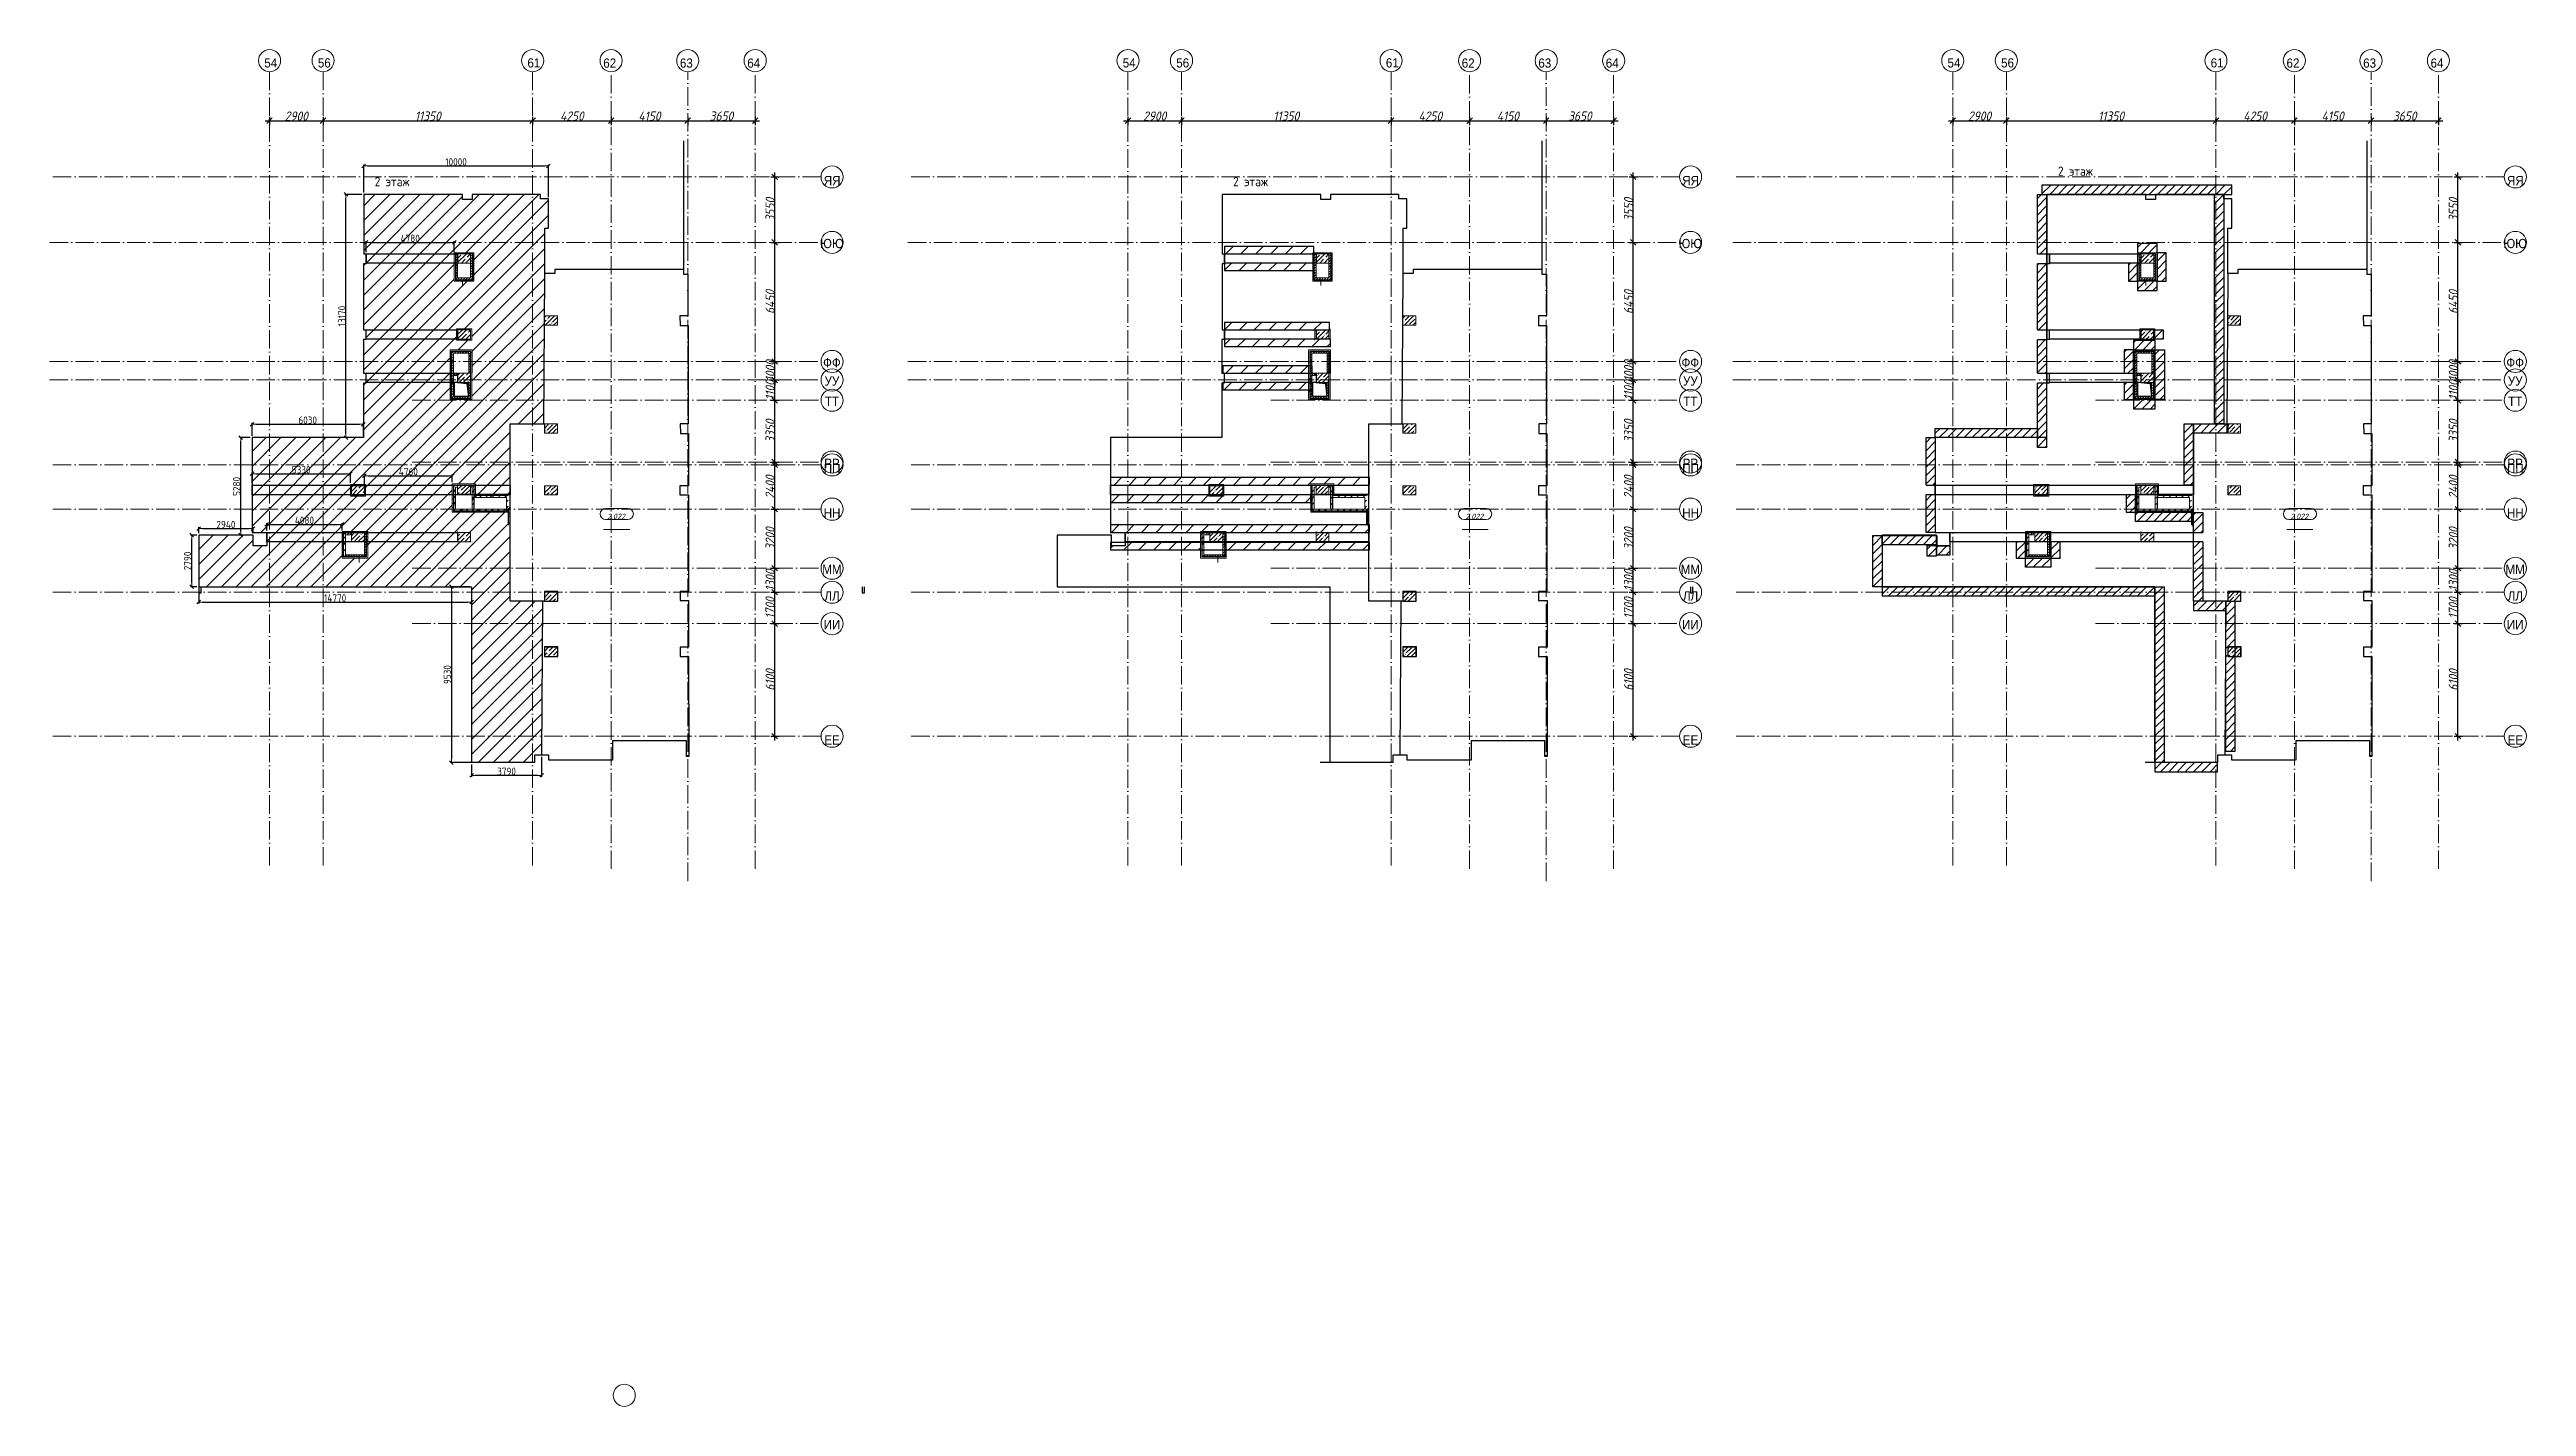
# Model space of a CAD drawing. Header units: millimetres. Extents: x 6277 to 253996, y -115614 to 184496.
# Drawn here: x 6277 to 140418, y -13470 to 60041 of the extents above; entities that cross this region are included whole.
import ezdxf

# ---------------------------------------------------------------- set-up
doc = ezdxf.new("R2010")
doc.units = ezdxf.units.MM
doc.linetypes.add('50_200_ШТРИХ_1Т_ш5_п1_п1_', pattern=[1400, 1000, -200, 0, -200])
for name, color, linetype, lineweight in [('A-ANNO-DIMS', 7, 'Continuous', 9), ('A-WALL', 7, 'Continuous', 5), ('A-WALL-FNSH-1', 7, 'Continuous', 5), ('A-WALL-IDEN', 7, 'Continuous', 9), ('I-WALL', 7, 'Continuous', 5), ('S-COLS', 7, 'Continuous', 9), ('S-COLS-1', 7, 'Continuous', 5), ('Основные линии', 7, 'Continuous', 30), ('Размеры', 7, 'Continuous', 15)]:
    doc.layers.add(name, color=color, linetype=linetype, lineweight=lineweight)
for name, color, linetype, lineweight, true_color in [('A-AREA-IDEN-1', 7, 'Continuous', 9, 0xaaaaaa), ('I-WALL-15', 7, 'Continuous', 5, 0x787878), ('M-EQPM-1', 7, 'Continuous', 9, 0xaaaaaa), ('M-EQPM-2', 7, 'Continuous', 9, 0xe2e2e2), ('Оси-1', 7, 'Continuous', 20, 0xaaaaaa), ('Оси-2', 7, 'Continuous', 9, 0xaaaaaa), ('Оси-3', 7, '50_200_ШТРИХ_1Т_ш5_п1_п1_', 9, 0xaaaaaa)]:
    doc.layers.add(name, color=color, linetype=linetype, lineweight=lineweight, true_color=true_color)
doc.styles.add('Arial', font='arial.ttf', dxfattribs={"width": 0.9, "height": 500})
doc.styles.add('ISOCPEUR_I', font='isocpeui.ttf', dxfattribs={"height": 300})
doc.styles.add('ISOCPEUR_I_1', font='isocpeui.ttf', dxfattribs={"width": 0.9, "height": 500})
doc.styles.add('СПДС', font='isocpeur.ttf', dxfattribs={"width": 0.9})
doc.dimstyles.new('ISO-2_5_0_9К_БОЛЬШОЙ', dxfattribs={"dimscale": 304.8, "dimtxt": 497.990588, "dimasz": 0.984252, "dimexe": 0.787402, "dimexo": 0, "dimgap": 0, "dimtad": 1, "dimdec": 0, "dimzin": 0, "dimdsep": 46, "dimtxsty": 'ISOCPEUR_I_1', "dimblk1": 'OBLIQUE', "dimblk2": 'OBLIQUE', "dimsah": 1, "dimcen": 0.09, "dimdle": 0.787402, "dimazin": 0, "dimtfac": 1, "dimtdec": 4, "dimtix": 1, "dimtmove": 0, "dimatfit": 3, "dimfxl": 1, "dimtvp": 1, "dimtolj": 1, "dimtzin": 0, "dimarcsym": 2})
doc.dimstyles.new('Больше Размера А3', dxfattribs={"dimtxt": 400, "dimasz": 200, "dimexe": 70, "dimexo": 100, "dimgap": 20, "dimtad": 1, "dimdec": 0, "dimrnd": 10, "dimzin": 0, "dimdsep": 46, "dimtxsty": 'СПДС', "dimblk": 'ARROWHEAD_6', "dimcen": 1, "dimclrd": 256, "dimclre": 256, "dimclrt": 256, "dimazin": 0, "dimtfac": 1, "dimtdec": 0, "dimtmove": 2, "dimatfit": 3, "dimfxl": 1, "dimtolj": 1, "dimtzin": 0, "dimarcsym": 0})
pattern_1 = [(45, (-60172.13, -33209.94), (-228.0985, 228.0985), []), (45, (-59944.03, -33209.94), (-228.0985, 228.0985), [403.225, -80.645, 6.706, -73.939])]
pattern_2 = [(0, (-60172.13, -33330.94), (406.4, 101.6), [6.706, -298.094, 6.706, -298.094, -1625.6]), (0, (-60172.13, -33330.94), (406.4, 101.6), [-609.6, 6.706, -602.894, 6.706, -298.094, -711.2]), (0, (-60172.13, -33330.94), (406.4, 101.6), [-1524, 6.706, -196.494, 6.706, -501.294]), (120, (-60019.73, -33280.14), (-291.18818, 301.15272), [6.706, -298.094, 6.706, -298.094, -1625.6]), (120, (-60019.73, -33280.14), (-291.18818, 301.15272), [-609.6, 6.706, -602.894, 6.706, -298.094, -711.2]), (120, (-60019.73, -33280.14), (-291.18818, 301.15272), [-1524, 6.706, -196.494, 6.706, -501.294]), (240, (-59968.93, -33076.94), (-115.21182, -402.75272), [6.706, -298.094, 6.706, -298.094, -1625.6]), (240, (-59968.93, -33076.94), (-115.21182, -402.75272), [-609.6, 6.706, -602.894, 6.706, -298.094, -711.2]), (240, (-59968.93, -33076.94), (-115.21182, -402.75272), [-1524, 6.706, -196.494, 6.706, -501.294])]
pattern_3 = [(45, (-60172.13, -33330.94), (-70.71068, 70.71068), [])]
pattern_4 = [(0, (-60172.13, -33210.2), (406.4, 101.6), [6.706, -298.094, 6.706, -298.094, -1625.6]), (0, (-60172.13, -33210.2), (406.4, 101.6), [-609.6, 6.706, -602.894, 6.706, -298.094, -711.2]), (0, (-60172.13, -33210.2), (406.4, 101.6), [-1524, 6.706, -196.494, 6.706, -501.294]), (120, (-60019.73, -33159.4), (-291.18818, 301.15272), [6.706, -298.094, 6.706, -298.094, -1625.6]), (120, (-60019.73, -33159.4), (-291.18818, 301.15272), [-609.6, 6.706, -602.894, 6.706, -298.094, -711.2]), (120, (-60019.73, -33159.4), (-291.18818, 301.15272), [-1524, 6.706, -196.494, 6.706, -501.294]), (240, (-59968.93, -32956.2), (-115.21182, -402.75272), [6.706, -298.094, 6.706, -298.094, -1625.6]), (240, (-59968.93, -32956.2), (-115.21182, -402.75272), [-609.6, 6.706, -602.894, 6.706, -298.094, -711.2]), (240, (-59968.93, -32956.2), (-115.21182, -402.75272), [-1524, 6.706, -196.494, 6.706, -501.294])]
pattern_5 = [(45, (-60172.13, -33210.2), (-70.71068, 70.71068), [])]
pattern_6 = [(0, (-60172.13, -33209.94), (406.4, 101.6), [6.706, -298.094, 6.706, -298.094, -1625.6]), (0, (-60172.13, -33209.94), (406.4, 101.6), [-609.6, 6.706, -602.894, 6.706, -298.094, -711.2]), (0, (-60172.13, -33209.94), (406.4, 101.6), [-1524, 6.706, -196.494, 6.706, -501.294]), (120, (-60019.73, -33159.14), (-291.18818, 301.15272), [6.706, -298.094, 6.706, -298.094, -1625.6]), (120, (-60019.73, -33159.14), (-291.18818, 301.15272), [-609.6, 6.706, -602.894, 6.706, -298.094, -711.2]), (120, (-60019.73, -33159.14), (-291.18818, 301.15272), [-1524, 6.706, -196.494, 6.706, -501.294]), (240, (-59968.93, -32955.94), (-115.21182, -402.75272), [6.706, -298.094, 6.706, -298.094, -1625.6]), (240, (-59968.93, -32955.94), (-115.21182, -402.75272), [-609.6, 6.706, -602.894, 6.706, -298.094, -711.2]), (240, (-59968.93, -32955.94), (-115.21182, -402.75272), [-1524, 6.706, -196.494, 6.706, -501.294])]
pattern_7 = [(45, (-60172.13, -33209.94), (-70.71068, 70.71068), [])]
pattern_8 = [(0, (-60172.13, -33931.94), (406.4, 101.6), [6.706, -298.094, 6.706, -298.094, -1625.6]), (0, (-60172.13, -33931.94), (406.4, 101.6), [-609.6, 6.706, -602.894, 6.706, -298.094, -711.2]), (0, (-60172.13, -33931.94), (406.4, 101.6), [-1524, 6.706, -196.494, 6.706, -501.294]), (120, (-60019.73, -33881.14), (-291.18818, 301.15272), [6.706, -298.094, 6.706, -298.094, -1625.6]), (120, (-60019.73, -33881.14), (-291.18818, 301.15272), [-609.6, 6.706, -602.894, 6.706, -298.094, -711.2]), (120, (-60019.73, -33881.14), (-291.18818, 301.15272), [-1524, 6.706, -196.494, 6.706, -501.294]), (240, (-59968.93, -33677.94), (-115.21182, -402.75272), [6.706, -298.094, 6.706, -298.094, -1625.6]), (240, (-59968.93, -33677.94), (-115.21182, -402.75272), [-609.6, 6.706, -602.894, 6.706, -298.094, -711.2]), (240, (-59968.93, -33677.94), (-115.21182, -402.75272), [-1524, 6.706, -196.494, 6.706, -501.294])]
pattern_9 = [(45, (-60172.13, -33931.94), (-169.70563, 169.70563), [])]
pattern_10 = [(45, (-60172.13, -33210.2), (-169.70563, 169.70563), [])]
pattern_11 = [(45, (-13682.45, -33209.94), (-228.0985, 228.0985), []), (45, (-13454.35, -33209.94), (-228.0985, 228.0985), [403.225, -80.645, 6.706, -73.939])]
pattern_12 = [(0, (-13682.45, -33330.94), (406.4, 101.6), [6.706, -298.094, 6.706, -298.094, -1625.6]), (0, (-13682.45, -33330.94), (406.4, 101.6), [-609.6, 6.706, -602.894, 6.706, -298.094, -711.2]), (0, (-13682.45, -33330.94), (406.4, 101.6), [-1524, 6.706, -196.494, 6.706, -501.294]), (120, (-13530.05, -33280.14), (-291.18818, 301.15272), [6.706, -298.094, 6.706, -298.094, -1625.6]), (120, (-13530.05, -33280.14), (-291.18818, 301.15272), [-609.6, 6.706, -602.894, 6.706, -298.094, -711.2]), (120, (-13530.05, -33280.14), (-291.18818, 301.15272), [-1524, 6.706, -196.494, 6.706, -501.294]), (240, (-13479.25, -33076.94), (-115.21182, -402.75272), [6.706, -298.094, 6.706, -298.094, -1625.6]), (240, (-13479.25, -33076.94), (-115.21182, -402.75272), [-609.6, 6.706, -602.894, 6.706, -298.094, -711.2]), (240, (-13479.25, -33076.94), (-115.21182, -402.75272), [-1524, 6.706, -196.494, 6.706, -501.294])]
pattern_13 = [(45, (-13682.45, -33330.94), (-70.71068, 70.71068), [])]
pattern_14 = [(0, (-13682.45, -33210.2), (406.4, 101.6), [6.706, -298.094, 6.706, -298.094, -1625.6]), (0, (-13682.45, -33210.2), (406.4, 101.6), [-609.6, 6.706, -602.894, 6.706, -298.094, -711.2]), (0, (-13682.45, -33210.2), (406.4, 101.6), [-1524, 6.706, -196.494, 6.706, -501.294]), (120, (-13530.05, -33159.4), (-291.18818, 301.15272), [6.706, -298.094, 6.706, -298.094, -1625.6]), (120, (-13530.05, -33159.4), (-291.18818, 301.15272), [-609.6, 6.706, -602.894, 6.706, -298.094, -711.2]), (120, (-13530.05, -33159.4), (-291.18818, 301.15272), [-1524, 6.706, -196.494, 6.706, -501.294]), (240, (-13479.25, -32956.2), (-115.21182, -402.75272), [6.706, -298.094, 6.706, -298.094, -1625.6]), (240, (-13479.25, -32956.2), (-115.21182, -402.75272), [-609.6, 6.706, -602.894, 6.706, -298.094, -711.2]), (240, (-13479.25, -32956.2), (-115.21182, -402.75272), [-1524, 6.706, -196.494, 6.706, -501.294])]
pattern_15 = [(45, (-13682.45, -33210.2), (-70.71068, 70.71068), [])]
pattern_16 = [(0, (-13682.45, -33209.94), (406.4, 101.6), [6.706, -298.094, 6.706, -298.094, -1625.6]), (0, (-13682.45, -33209.94), (406.4, 101.6), [-609.6, 6.706, -602.894, 6.706, -298.094, -711.2]), (0, (-13682.45, -33209.94), (406.4, 101.6), [-1524, 6.706, -196.494, 6.706, -501.294]), (120, (-13530.05, -33159.14), (-291.18818, 301.15272), [6.706, -298.094, 6.706, -298.094, -1625.6]), (120, (-13530.05, -33159.14), (-291.18818, 301.15272), [-609.6, 6.706, -602.894, 6.706, -298.094, -711.2]), (120, (-13530.05, -33159.14), (-291.18818, 301.15272), [-1524, 6.706, -196.494, 6.706, -501.294]), (240, (-13479.25, -32955.94), (-115.21182, -402.75272), [6.706, -298.094, 6.706, -298.094, -1625.6]), (240, (-13479.25, -32955.94), (-115.21182, -402.75272), [-609.6, 6.706, -602.894, 6.706, -298.094, -711.2]), (240, (-13479.25, -32955.94), (-115.21182, -402.75272), [-1524, 6.706, -196.494, 6.706, -501.294])]
pattern_17 = [(45, (-13682.45, -33209.94), (-70.71068, 70.71068), [])]
pattern_18 = [(0, (-13682.45, -33931.94), (406.4, 101.6), [6.706, -298.094, 6.706, -298.094, -1625.6]), (0, (-13682.45, -33931.94), (406.4, 101.6), [-609.6, 6.706, -602.894, 6.706, -298.094, -711.2]), (0, (-13682.45, -33931.94), (406.4, 101.6), [-1524, 6.706, -196.494, 6.706, -501.294]), (120, (-13530.05, -33881.14), (-291.18818, 301.15272), [6.706, -298.094, 6.706, -298.094, -1625.6]), (120, (-13530.05, -33881.14), (-291.18818, 301.15272), [-609.6, 6.706, -602.894, 6.706, -298.094, -711.2]), (120, (-13530.05, -33881.14), (-291.18818, 301.15272), [-1524, 6.706, -196.494, 6.706, -501.294]), (240, (-13479.25, -33677.94), (-115.21182, -402.75272), [6.706, -298.094, 6.706, -298.094, -1625.6]), (240, (-13479.25, -33677.94), (-115.21182, -402.75272), [-609.6, 6.706, -602.894, 6.706, -298.094, -711.2]), (240, (-13479.25, -33677.94), (-115.21182, -402.75272), [-1524, 6.706, -196.494, 6.706, -501.294])]
pattern_19 = [(45, (-13682.45, -33931.94), (-169.70563, 169.70563), [])]
pattern_20 = [(45, (-13682.45, -33210.2), (-169.70563, 169.70563), [])]
pattern_21 = [(45, (30987.1, -33209.94), (-228.0985, 228.0985), []), (45, (31215.2, -33209.94), (-228.0985, 228.0985), [403.225, -80.645, 6.706, -73.939])]
pattern_22 = [(0, (30987.1, -33330.94), (406.4, 101.6), [6.706, -298.094, 6.706, -298.094, -1625.6]), (0, (30987.1, -33330.94), (406.4, 101.6), [-609.6, 6.706, -602.894, 6.706, -298.094, -711.2]), (0, (30987.1, -33330.94), (406.4, 101.6), [-1524, 6.706, -196.494, 6.706, -501.294]), (120, (31139.5, -33280.14), (-291.18818, 301.15272), [6.706, -298.094, 6.706, -298.094, -1625.6]), (120, (31139.5, -33280.14), (-291.18818, 301.15272), [-609.6, 6.706, -602.894, 6.706, -298.094, -711.2]), (120, (31139.5, -33280.14), (-291.18818, 301.15272), [-1524, 6.706, -196.494, 6.706, -501.294]), (240, (31190.3, -33076.94), (-115.21182, -402.75272), [6.706, -298.094, 6.706, -298.094, -1625.6]), (240, (31190.3, -33076.94), (-115.21182, -402.75272), [-609.6, 6.706, -602.894, 6.706, -298.094, -711.2]), (240, (31190.3, -33076.94), (-115.21182, -402.75272), [-1524, 6.706, -196.494, 6.706, -501.294])]
pattern_23 = [(45, (30987.1, -33330.94), (-70.71068, 70.71068), [])]
pattern_24 = [(0, (30987.1, -33210.2), (406.4, 101.6), [6.706, -298.094, 6.706, -298.094, -1625.6]), (0, (30987.1, -33210.2), (406.4, 101.6), [-609.6, 6.706, -602.894, 6.706, -298.094, -711.2]), (0, (30987.1, -33210.2), (406.4, 101.6), [-1524, 6.706, -196.494, 6.706, -501.294]), (120, (31139.5, -33159.4), (-291.18818, 301.15272), [6.706, -298.094, 6.706, -298.094, -1625.6]), (120, (31139.5, -33159.4), (-291.18818, 301.15272), [-609.6, 6.706, -602.894, 6.706, -298.094, -711.2]), (120, (31139.5, -33159.4), (-291.18818, 301.15272), [-1524, 6.706, -196.494, 6.706, -501.294]), (240, (31190.3, -32956.2), (-115.21182, -402.75272), [6.706, -298.094, 6.706, -298.094, -1625.6]), (240, (31190.3, -32956.2), (-115.21182, -402.75272), [-609.6, 6.706, -602.894, 6.706, -298.094, -711.2]), (240, (31190.3, -32956.2), (-115.21182, -402.75272), [-1524, 6.706, -196.494, 6.706, -501.294])]
pattern_25 = [(45, (30987.1, -33210.2), (-70.71068, 70.71068), [])]
pattern_26 = [(0, (30987.1, -33209.94), (406.4, 101.6), [6.706, -298.094, 6.706, -298.094, -1625.6]), (0, (30987.1, -33209.94), (406.4, 101.6), [-609.6, 6.706, -602.894, 6.706, -298.094, -711.2]), (0, (30987.1, -33209.94), (406.4, 101.6), [-1524, 6.706, -196.494, 6.706, -501.294]), (120, (31139.5, -33159.14), (-291.18818, 301.15272), [6.706, -298.094, 6.706, -298.094, -1625.6]), (120, (31139.5, -33159.14), (-291.18818, 301.15272), [-609.6, 6.706, -602.894, 6.706, -298.094, -711.2]), (120, (31139.5, -33159.14), (-291.18818, 301.15272), [-1524, 6.706, -196.494, 6.706, -501.294]), (240, (31190.3, -32955.94), (-115.21182, -402.75272), [6.706, -298.094, 6.706, -298.094, -1625.6]), (240, (31190.3, -32955.94), (-115.21182, -402.75272), [-609.6, 6.706, -602.894, 6.706, -298.094, -711.2]), (240, (31190.3, -32955.94), (-115.21182, -402.75272), [-1524, 6.706, -196.494, 6.706, -501.294])]
pattern_27 = [(45, (30987.1, -33209.94), (-70.71068, 70.71068), [])]
pattern_28 = [(0, (30987.1, -33931.94), (406.4, 101.6), [6.706, -298.094, 6.706, -298.094, -1625.6]), (0, (30987.1, -33931.94), (406.4, 101.6), [-609.6, 6.706, -602.894, 6.706, -298.094, -711.2]), (0, (30987.1, -33931.94), (406.4, 101.6), [-1524, 6.706, -196.494, 6.706, -501.294]), (120, (31139.5, -33881.14), (-291.18818, 301.15272), [6.706, -298.094, 6.706, -298.094, -1625.6]), (120, (31139.5, -33881.14), (-291.18818, 301.15272), [-609.6, 6.706, -602.894, 6.706, -298.094, -711.2]), (120, (31139.5, -33881.14), (-291.18818, 301.15272), [-1524, 6.706, -196.494, 6.706, -501.294]), (240, (31190.3, -33677.94), (-115.21182, -402.75272), [6.706, -298.094, 6.706, -298.094, -1625.6]), (240, (31190.3, -33677.94), (-115.21182, -402.75272), [-609.6, 6.706, -602.894, 6.706, -298.094, -711.2]), (240, (31190.3, -33677.94), (-115.21182, -402.75272), [-1524, 6.706, -196.494, 6.706, -501.294])]
pattern_29 = [(45, (30987.1, -33931.94), (-169.70563, 169.70563), [])]
pattern_30 = [(45, (30987.1, -33210.2), (-169.70563, 169.70563), [])]

msp = doc.modelspace()

# ---------------------------------------------------------------- texts
at = {"layer": 'A-AREA-IDEN-1', "char_height": 300, "width": 952, "attachment_point": 8, "line_spacing_factor": 1.139951, "style": 'ISOCPEUR_I'}
for insert in [(36956.2, 34592.6), (83445.9, 34592.6), (128115.4, 34592.6)]:
    msp.add_mtext('\\pxqc,t8.46667,16.93333,25.4,33.86667,42.33333,50.8,59.26667,67.73333,76.2,84.66667,93.13333,101.6,110.06667,118.53333,127,135.46667,143.93333,152.4,160.86667,169.33333,177.8,186.26667,194.73333,203.2,211.66667,220.13333,228.6,237.06667,245.53333,254,262.46667,270.93333;{2.022}', dxfattribs=dict(at, insert=insert))
at = {"layer": 'Основные линии', "char_height": 500, "attachment_point": 1, "style": 'СПДС'}
for insert in [(115043.6, 53701.2), (23884.4, 53134.9), (70374, 53134.9)]:
    msp.add_mtext_dynamic_manual_height_columns('2 этаж ', width=2291.008, gutter_width=1622.4, heights=[0], dxfattribs=dict(at, insert=insert))

# ---------------------------------------------------------------- blocks, each defined once
blk = doc.blocks.new('BSC_Колонна _Прямоугольная - 500х700-V304-АИ_План этажа_Стены_2')
at = {"layer": 'S-COLS-1'}
h = blk.add_hatch(dxfattribs=at)
h.set_pattern_fill('FP_173', color=256, style=0, pattern_type=2)
h.set_pattern_definition([(315, (-64381.04, 93600), (228.0985, 228.0985), []), (315, (-64381.04, 93371.9), (228.0985, 228.0985), [403.225, -80.645, 6.706, -73.939])])
h.paths.add_polyline_path([(-250, 350), (-250, -350), (250, -350), (250, 350), (223, 350)])
for p, q in [((250, 350), (-250, 350)), ((-250, 350), (-250, -350)), ((250, -350), (250, 350)), ((-250, -350), (250, -350))]:
    blk.add_line(p, q, dxfattribs=at)
blk = doc.blocks.new('BSC_Колонна _Прямоугольная - 500х700-V305-АИ_План этажа_Стены_2')
at = {"layer": 'S-COLS-1'}
h = blk.add_hatch(dxfattribs=at)
h.set_pattern_fill('FP_174', color=256, style=0, pattern_type=2)
h.set_pattern_definition([(315, (-70131.04, 93600), (228.0985, 228.0985), []), (315, (-70131.04, 93371.9), (228.0985, 228.0985), [403.225, -80.645, 6.706, -73.939])])
h.paths.add_polyline_path([(-250, 350), (-250, -350), (250, -350), (250, 350), (168, 350)])
for p, q in [((250, 350), (-250, 350)), ((-250, 350), (-250, -350)), ((250, -350), (250, 350)), ((-250, -350), (250, -350))]:
    blk.add_line(p, q, dxfattribs=at)
blk = doc.blocks.new('BSC_Колонна _Прямоугольная - 500х700-V306-АИ_План этажа_Стены_2')
at = {"layer": 'S-COLS-1'}
h = blk.add_hatch(dxfattribs=at)
h.set_pattern_fill('FP_175', color=256, style=0, pattern_type=2)
h.set_pattern_definition([(315, (-73481.04, 93600), (228.0985, 228.0985), []), (315, (-73481.04, 93371.9), (228.0985, 228.0985), [403.225, -80.645, 6.706, -73.939])])
h.paths.add_polyline_path([(-250, 350), (-250, -350), (250, -350), (250, 350)])
for p, q in [((250, 350), (-250, 350)), ((-250, 350), (-250, -350)), ((250, -350), (250, 350)), ((-250, -350), (250, -350))]:
    blk.add_line(p, q, dxfattribs=at)
blk = doc.blocks.new('BSC_Колонна _Прямоугольная - 500х700-V309-АИ_План этажа_Стены_2')
at = {"layer": 'S-COLS-1'}
h = blk.add_hatch(dxfattribs=at)
h.set_pattern_fill('FP_178', color=256, style=0, pattern_type=2)
h.set_pattern_definition([(315, (-79331.04, 93600), (228.0985, 228.0985), []), (315, (-79331.04, 93371.9), (228.0985, 228.0985), [403.225, -80.645, 6.706, -73.939])])
h.paths.add_polyline_path([(-250, 350), (-250, -350), (250, -350), (250, 350)])
for p, q in [((250, 350), (-250, 350)), ((-250, 350), (-250, -350)), ((250, -350), (250, 350)), ((-250, -350), (250, -350))]:
    blk.add_line(p, q, dxfattribs=at)
blk = doc.blocks.new('BSC_Колонна _Прямоугольная - 500х700-V316-АИ_План этажа_Стены_2')
at = {"layer": 'S-COLS-1'}
h = blk.add_hatch(dxfattribs=at)
h.set_pattern_fill('FP_185', color=256, style=0, pattern_type=2)
h.set_pattern_definition([(315, (-61381.04, 93600), (228.0985, 228.0985), []), (315, (-61381.04, 93371.9), (228.0985, 228.0985), [403.225, -80.645, 6.706, -73.939])])
h.paths.add_polyline_path([(-250, 350), (-250, -350), (250, -350), (250, 350)])
for p, q in [((250, 350), (-250, 350)), ((-250, 350), (-250, -350)), ((250, -350), (250, 350)), ((-250, -350), (250, -350))]:
    blk.add_line(p, q, dxfattribs=at)
blk = doc.blocks.new('BSC_Колонна _Прямоугольная - 500х700-V357-АИ_План этажа_Стены_2')
at = {"layer": 'S-COLS-1'}
h = blk.add_hatch(dxfattribs=at)
h.set_pattern_fill('FP_216', color=256, style=0, pattern_type=2)
h.set_pattern_definition([(315, (-66830.7, 83150), (228.0985, 228.0985), []), (315, (-66830.7, 82921.9), (228.0985, 228.0985), [403.225, -80.645, 6.706, -73.939])])
h.paths.add_polyline_path([(-250, 350), (-250, -350), (250, -350), (250, 350)])
for p, q in [((250, 350), (-250, 350)), ((-250, 350), (-250, -350)), ((250, -350), (250, 350)), ((-250, -350), (250, -350))]:
    blk.add_line(p, q, dxfattribs=at)
blk = doc.blocks.new('BSC_Колонна _Прямоугольная - 500х700-V359-АИ_План этажа_Стены_2')
at = {"layer": 'S-COLS-1'}
h = blk.add_hatch(dxfattribs=at)
h.set_pattern_fill('FP_218', color=256, style=0, pattern_type=2)
h.set_pattern_definition([(315, (-70130.7, 83150), (228.0985, 228.0985), []), (315, (-70130.7, 82921.9), (228.0985, 228.0985), [403.225, -80.645, 6.706, -73.939])])
h.paths.add_polyline_path([(-250, 115), (-250, -350), (250, -350), (250, 350), (-250, 350)])
for p, q in [((250, 350), (-250, 350)), ((-250, 350), (-250, -350)), ((250, -350), (250, 350)), ((-250, -350), (250, -350))]:
    blk.add_line(p, q, dxfattribs=at)
blk = doc.blocks.new('BSC_Колонна _Прямоугольная - 500х700-V360-АИ_План этажа_Стены_2')
at = {"layer": 'S-COLS-1'}
h = blk.add_hatch(dxfattribs=at)
h.set_pattern_fill('FP_219', color=256, style=0, pattern_type=2)
h.set_pattern_definition([(315, (-70130.7, 88900), (228.0985, 228.0985), []), (315, (-70130.7, 88671.9), (228.0985, 228.0985), [403.225, -80.645, 6.706, -73.939])])
h.paths.add_polyline_path([(-250, 350), (-250, -350), (250, -350), (250, 350), (169, 350)])
for p, q in [((250, 350), (-250, 350)), ((-250, 350), (-250, -350)), ((250, -350), (250, 350)), ((-250, -350), (250, -350))]:
    blk.add_line(p, q, dxfattribs=at)
blk = doc.blocks.new('BSC_Колонна _Прямоугольная - 500х700-V362-АИ_План этажа_Стены_2')
at = {"layer": 'S-COLS-1'}
h = blk.add_hatch(dxfattribs=at)
h.set_pattern_fill('FP_221', color=256, style=0, pattern_type=2)
h.set_pattern_definition([(315, (-75580.7, 88900), (228.0985, 228.0985), []), (315, (-75580.7, 88671.9), (228.0985, 228.0985), [403.225, -80.645, 6.706, -73.939])])
h.paths.add_polyline_path([(-250, 350), (-250, -350), (250, -350), (250, 350)])
for p, q in [((250, 350), (-250, 350)), ((250, -350), (250, 350)), ((-250, -230), (-250, -350)), ((-250, -350), (250, -350))]:
    blk.add_line(p, q, dxfattribs=at)
blk = doc.blocks.new('BSC_Колонна _Прямоугольная - 500х700-V363-АИ_План этажа_Стены_2')
at = {"layer": 'S-COLS-1'}
h = blk.add_hatch(dxfattribs=at)
h.set_pattern_fill('FP_222', color=256, style=0, pattern_type=2)
h.set_pattern_definition([(315, (-77930.7, 88900), (228.0985, 228.0985), []), (315, (-77930.7, 88671.9), (228.0985, 228.0985), [403.225, -80.645, 6.706, -73.939])])
h.paths.add_polyline_path([(-250, 350), (-250, -350), (250, -350), (250, 350)])
for p, q in [((250, 350), (-250, 350)), ((-250, 350), (-250, -350)), ((250, -350), (250, 350)), ((-250, -350), (250, -350))]:
    blk.add_line(p, q, dxfattribs=at)
blk = doc.blocks.new('Канал вертикальный прямоугольный - Шахта - значок проема-24087406-АИ_План этажа_Стены_2')
at = {"layer": 'M-EQPM-2'}
blk.add_hatch(color=256, dxfattribs=at).paths.add_polyline_path([(375, 375), (-375, 375), (-375, -375), (-300, 300)])
at = {"layer": 'M-EQPM-1'}
for p, q in [((-375, -375), (-375, 375)), ((-375, 375), (375, 375)), ((-300, 300), (-375, -375)), ((-300, 300), (375, 375)), ((375, 375), (375, -375)), ((375, -375), (-375, -375))]:
    blk.add_line(p, q, dxfattribs=at)
blk = doc.blocks.new('AAR_СКБ_Марка_помещения_1_5 ммп - Номер _ Площадь-27962135-АИ_План этажа_Стены_2')
at = {"layer": 'A-AREA-IDEN-1'}
for p, q in [((-2.99, 3), (3.01, 3)), ((-2.99, 0), (3.01, 0)), ((-3.53, -2.69), (3.53, -2.69))]:
    blk.add_line(p, q, dxfattribs=at)
for centre, start, end in [((-2.99, 1.5), 90, 270), ((3.01, 1.5), 270, 90)]:
    blk.add_arc(centre, 1.5, start, end, dxfattribs=at)
blk = doc.blocks.new('Ось сетки - Круг_Ø6_00__ISO-2_5_0_9K_-17386508-АИ_План этажа_Стены_3')
at = {"layer": 'Оси-1'}
blk.add_circle((0, 0), 3, dxfattribs=at)
blk = doc.blocks.new('_Oblique')
at = {"color": 0, "linetype": 'ByBlock', "lineweight": -2}
blk.add_line((-0.5, -0.5), (0.5, 0.5), dxfattribs=at)
blk = doc.blocks.new('*D31')
at = {"layer": 'A-ANNO-DIMS', "color": 0, "lineweight": -2, "transparency": 16777216}
for p, q in [((45339, 96306), (45791, 96306)), ((45551, 89966), (45551, 96546)), ((45339, 90206), (45791, 90206))]:
    blk.add_line(p, q, dxfattribs=at)
at = {"layer": 'Defpoints', "color": 0, "transparency": 16777216}
for p in [(45339, 96306), (45551, 96306), (45339, 90206)]:
    blk.add_point(p, dxfattribs=at)
at = {"layer": 'A-ANNO-DIMS', "color": 0, "lineweight": -2, "transparency": 16777216, "xscale": 300, "yscale": 300, "zscale": 300}
for p, rotation in [((45551, 96306), 90), ((45551, 90206), 270)]:
    blk.add_blockref('_Oblique', p, dxfattribs=dict(at, rotation=rotation))
at = {"layer": 'A-ANNO-DIMS', "color": 0, "transparency": 16777216, "insert": (45301, 93256), "char_height": 500, "width": 1402.04, "attachment_point": 5, "rotation": 90, "style": 'ISOCPEUR_I_1'}
blk.add_mtext('\\A1;6100', dxfattribs=at)
blk = doc.blocks.new('*D32')
at = {"layer": 'A-ANNO-DIMS', "color": 0, "lineweight": -2, "transparency": 16777216}
for p, q in [((45339, 98006), (45791, 98006)), ((45551, 96066), (45551, 98246)), ((45339, 96306), (45791, 96306))]:
    blk.add_line(p, q, dxfattribs=at)
at = {"layer": 'Defpoints', "color": 0, "transparency": 16777216}
for p in [(45339, 98006), (45551, 98006), (45339, 96306)]:
    blk.add_point(p, dxfattribs=at)
at = {"layer": 'A-ANNO-DIMS', "color": 0, "lineweight": -2, "transparency": 16777216, "xscale": 300, "yscale": 300, "zscale": 300}
for p, rotation in [((45551, 98006), 90), ((45551, 96306), 270)]:
    blk.add_blockref('_Oblique', p, dxfattribs=dict(at, rotation=rotation))
at = {"layer": 'A-ANNO-DIMS', "color": 0, "transparency": 16777216, "insert": (45298, 97156), "char_height": 500, "width": 1402.04, "attachment_point": 5, "rotation": 90, "style": 'ISOCPEUR_I_1'}
blk.add_mtext('\\A1;1700', dxfattribs=at)
blk = doc.blocks.new('*D33')
at = {"layer": 'A-ANNO-DIMS', "color": 0, "lineweight": -2, "transparency": 16777216}
for p, q in [((45339, 99306), (45791, 99306)), ((45551, 97766), (45551, 99546)), ((45339, 98006), (45791, 98006))]:
    blk.add_line(p, q, dxfattribs=at)
at = {"layer": 'Defpoints', "color": 0, "transparency": 16777216}
for p in [(45339, 99306), (45551, 99306), (45339, 98006)]:
    blk.add_point(p, dxfattribs=at)
at = {"layer": 'A-ANNO-DIMS', "color": 0, "lineweight": -2, "transparency": 16777216, "xscale": 300, "yscale": 300, "zscale": 300}
for p, rotation in [((45551, 99306), 90), ((45551, 98006), 270)]:
    blk.add_blockref('_Oblique', p, dxfattribs=dict(at, rotation=rotation))
at = {"layer": 'A-ANNO-DIMS', "color": 0, "transparency": 16777216, "insert": (45301, 98656), "char_height": 500, "width": 1402.04, "attachment_point": 5, "rotation": 90, "style": 'ISOCPEUR_I_1'}
blk.add_mtext('\\A1;1300', dxfattribs=at)
blk = doc.blocks.new('*D34')
at = {"layer": 'A-ANNO-DIMS', "color": 0, "lineweight": -2, "transparency": 16777216}
for p, q in [((45339, 102506), (45791, 102506)), ((45551, 99066), (45551, 102746)), ((45339, 99306), (45791, 99306))]:
    blk.add_line(p, q, dxfattribs=at)
at = {"layer": 'Defpoints', "color": 0, "transparency": 16777216}
for p in [(45339, 102506), (45551, 102506), (45339, 99306)]:
    blk.add_point(p, dxfattribs=at)
at = {"layer": 'A-ANNO-DIMS', "color": 0, "lineweight": -2, "transparency": 16777216, "xscale": 300, "yscale": 300, "zscale": 300}
for p, rotation in [((45551, 102506), 90), ((45551, 99306), 270)]:
    blk.add_blockref('_Oblique', p, dxfattribs=dict(at, rotation=rotation))
at = {"layer": 'A-ANNO-DIMS', "color": 0, "transparency": 16777216, "insert": (45301, 100906), "char_height": 500, "width": 1516.96, "attachment_point": 5, "rotation": 90, "style": 'ISOCPEUR_I_1'}
blk.add_mtext('\\A1;3200', dxfattribs=at)
blk = doc.blocks.new('*D35')
at = {"layer": 'A-ANNO-DIMS', "color": 0, "lineweight": -2, "transparency": 16777216}
for p, q in [((45339, 104906), (45791, 104906)), ((45551, 102266), (45551, 105146)), ((45339, 102506), (45791, 102506))]:
    blk.add_line(p, q, dxfattribs=at)
at = {"layer": 'Defpoints', "color": 0, "transparency": 16777216}
for p in [(45339, 104906), (45551, 104906), (45339, 102506)]:
    blk.add_point(p, dxfattribs=at)
at = {"layer": 'A-ANNO-DIMS', "color": 0, "lineweight": -2, "transparency": 16777216, "xscale": 300, "yscale": 300, "zscale": 300}
for p, rotation in [((45551, 104906), 90), ((45551, 102506), 270)]:
    blk.add_blockref('_Oblique', p, dxfattribs=dict(at, rotation=rotation))
at = {"layer": 'A-ANNO-DIMS', "color": 0, "transparency": 16777216, "insert": (45301, 103706), "char_height": 500, "width": 1562.92, "attachment_point": 5, "rotation": 90, "style": 'ISOCPEUR_I_1'}
blk.add_mtext('\\A1;2400', dxfattribs=at)
blk = doc.blocks.new('*D36')
at = {"layer": 'A-ANNO-DIMS', "color": 0, "lineweight": -2, "transparency": 16777216}
for p, q in [((45339, 108406), (45791, 108406)), ((45551, 104816), (45551, 108646)), ((45339, 105056), (45791, 105056))]:
    blk.add_line(p, q, dxfattribs=at)
at = {"layer": 'Defpoints', "color": 0, "transparency": 16777216}
for p in [(45339, 108406), (45551, 108406), (45339, 105056)]:
    blk.add_point(p, dxfattribs=at)
at = {"layer": 'A-ANNO-DIMS', "color": 0, "lineweight": -2, "transparency": 16777216, "xscale": 300, "yscale": 300, "zscale": 300}
for p, rotation in [((45551, 108406), 90), ((45551, 105056), 270)]:
    blk.add_blockref('_Oblique', p, dxfattribs=dict(at, rotation=rotation))
at = {"layer": 'A-ANNO-DIMS', "color": 0, "transparency": 16777216, "insert": (45301, 106731), "char_height": 500, "width": 1516.96, "attachment_point": 5, "rotation": 90, "style": 'ISOCPEUR_I_1'}
blk.add_mtext('\\A1;3350', dxfattribs=at)
blk = doc.blocks.new('*D37')
at = {"layer": 'A-ANNO-DIMS', "color": 0, "lineweight": -2, "transparency": 16777216}
for p, q in [((45339, 109506), (45791, 109506)), ((45551, 108166), (45551, 109746)), ((45339, 108406), (45791, 108406))]:
    blk.add_line(p, q, dxfattribs=at)
at = {"layer": 'Defpoints', "color": 0, "transparency": 16777216}
for p in [(45339, 109506), (45551, 109506), (45339, 108406)]:
    blk.add_point(p, dxfattribs=at)
at = {"layer": 'A-ANNO-DIMS', "color": 0, "lineweight": -2, "transparency": 16777216, "xscale": 300, "yscale": 300, "zscale": 300}
for p, rotation in [((45551, 109506), 90), ((45551, 108406), 270)]:
    blk.add_blockref('_Oblique', p, dxfattribs=dict(at, rotation=rotation))
at = {"layer": 'A-ANNO-DIMS', "color": 0, "transparency": 16777216, "insert": (45301, 108956), "char_height": 500, "width": 1287.11, "attachment_point": 5, "rotation": 90, "style": 'ISOCPEUR_I_1'}
blk.add_mtext('\\A1;1100', dxfattribs=at)
blk = doc.blocks.new('*D38')
at = {"layer": 'A-ANNO-DIMS', "color": 0, "lineweight": -2, "transparency": 16777216}
for p, q in [((45339, 110506), (45791, 110506)), ((45551, 110506), (45551, 110806)), ((45551, 109506), (45551, 110506)), ((45339, 109506), (45791, 109506)), ((45551, 109506), (45551, 109206))]:
    blk.add_line(p, q, dxfattribs=at)
at = {"layer": 'Defpoints', "color": 0, "transparency": 16777216}
for p in [(45339, 110506), (45551, 110506), (45339, 109506)]:
    blk.add_point(p, dxfattribs=at)
at = {"layer": 'A-ANNO-DIMS', "color": 0, "lineweight": -2, "transparency": 16777216, "xscale": 300, "yscale": 300, "zscale": 300}
for p, rotation in [((45551, 110506), 270), ((45551, 109506), 90)]:
    blk.add_blockref('_Oblique', p, dxfattribs=dict(at, rotation=rotation))
at = {"layer": 'A-ANNO-DIMS', "color": 0, "transparency": 16777216, "insert": (45301, 110006), "char_height": 500, "width": 1402.04, "attachment_point": 5, "rotation": 90, "style": 'ISOCPEUR_I_1'}
blk.add_mtext('\\A1;1000', dxfattribs=at)
blk = doc.blocks.new('*D39')
at = {"layer": 'A-ANNO-DIMS', "color": 0, "lineweight": -2, "transparency": 16777216}
for p, q in [((45339, 116955), (45791, 116955)), ((45551, 110266), (45551, 117195)), ((45339, 110506), (45791, 110506))]:
    blk.add_line(p, q, dxfattribs=at)
at = {"layer": 'Defpoints', "color": 0, "transparency": 16777216}
for p in [(45339, 116955), (45551, 116955), (45339, 110506)]:
    blk.add_point(p, dxfattribs=at)
at = {"layer": 'A-ANNO-DIMS', "color": 0, "lineweight": -2, "transparency": 16777216, "xscale": 300, "yscale": 300, "zscale": 300}
for p, rotation in [((45551, 116955), 90), ((45551, 110506), 270)]:
    blk.add_blockref('_Oblique', p, dxfattribs=dict(at, rotation=rotation))
at = {"layer": 'A-ANNO-DIMS', "color": 0, "transparency": 16777216, "insert": (45301, 113731), "char_height": 500, "width": 1562.92, "attachment_point": 5, "rotation": 90, "style": 'ISOCPEUR_I_1'}
blk.add_mtext('\\A1;6450', dxfattribs=at)
blk = doc.blocks.new('*D40')
at = {"layer": 'A-ANNO-DIMS', "color": 0, "lineweight": -2, "transparency": 16777216}
for p, q in [((45551, 116715), (45551, 120746)), ((45339, 120506), (45791, 120506)), ((45339, 116955), (45791, 116955))]:
    blk.add_line(p, q, dxfattribs=at)
at = {"layer": 'Defpoints', "color": 0, "transparency": 16777216}
for p in [(45339, 120506), (45551, 120506), (45339, 116955)]:
    blk.add_point(p, dxfattribs=at)
at = {"layer": 'A-ANNO-DIMS', "color": 0, "lineweight": -2, "transparency": 16777216, "xscale": 300, "yscale": 300, "zscale": 300}
for p, rotation in [((45551, 120506), 90), ((45551, 116955), 270)]:
    blk.add_blockref('_Oblique', p, dxfattribs=dict(at, rotation=rotation))
at = {"layer": 'A-ANNO-DIMS', "color": 0, "transparency": 16777216, "insert": (45301, 118731), "char_height": 500, "width": 1516.96, "attachment_point": 5, "rotation": 90, "style": 'ISOCPEUR_I_1'}
blk.add_mtext('\\A1;3550', dxfattribs=at)
blk = doc.blocks.new('*D41')
at = {"layer": 'A-ANNO-DIMS', "color": 0, "lineweight": -2, "transparency": 16777216}
for p, q in [((17951, 123550), (21331, 123550)), ((18191, 123762), (18191, 123310)), ((21091, 123762), (21091, 123310))]:
    blk.add_line(p, q, dxfattribs=at)
at = {"layer": 'Defpoints', "color": 0, "transparency": 16777216}
for p in [(18191, 123762), (21091, 123762), (21091, 123550)]:
    blk.add_point(p, dxfattribs=at)
at = {"layer": 'A-ANNO-DIMS', "color": 0, "lineweight": -2, "transparency": 16777216, "xscale": 300, "yscale": 300, "zscale": 300, "rotation": 180}
blk.add_blockref('_Oblique', (18191, 123550), dxfattribs=at)
at = {"layer": 'A-ANNO-DIMS', "color": 0, "lineweight": -2, "transparency": 16777216, "xscale": 300, "yscale": 300, "zscale": 300}
blk.add_blockref('_Oblique', (21091, 123550), dxfattribs=at)
at = {"layer": 'A-ANNO-DIMS', "color": 0, "transparency": 16777216, "insert": (19641, 123800), "char_height": 500, "width": 1516.96, "attachment_point": 5, "style": 'ISOCPEUR_I_1'}
blk.add_mtext('\\A1;2900', dxfattribs=at)
blk = doc.blocks.new('*D42')
at = {"layer": 'A-ANNO-DIMS', "color": 0, "lineweight": -2, "transparency": 16777216}
for p, q in [((20851, 123550), (32681, 123550)), ((21091, 123762), (21091, 123310)), ((32441, 123762), (32441, 123310))]:
    blk.add_line(p, q, dxfattribs=at)
at = {"layer": 'Defpoints', "color": 0, "transparency": 16777216}
for p in [(21091, 123762), (32441, 123762), (32441, 123550)]:
    blk.add_point(p, dxfattribs=at)
at = {"layer": 'A-ANNO-DIMS', "color": 0, "lineweight": -2, "transparency": 16777216, "xscale": 300, "yscale": 300, "zscale": 300, "rotation": 180}
blk.add_blockref('_Oblique', (21091, 123550), dxfattribs=at)
at = {"layer": 'A-ANNO-DIMS', "color": 0, "lineweight": -2, "transparency": 16777216, "xscale": 300, "yscale": 300, "zscale": 300}
blk.add_blockref('_Oblique', (32441, 123550), dxfattribs=at)
at = {"layer": 'A-ANNO-DIMS', "color": 0, "transparency": 16777216, "insert": (26766, 123800), "char_height": 500, "width": 1666.35, "attachment_point": 5, "style": 'ISOCPEUR_I_1'}
blk.add_mtext('\\A1;11350', dxfattribs=at)
blk = doc.blocks.new('*D43')
at = {"layer": 'A-ANNO-DIMS', "color": 0, "lineweight": -2, "transparency": 16777216}
for p, q in [((32201, 123550), (36931, 123550)), ((32441, 123762), (32441, 123310)), ((36691, 123762), (36691, 123310))]:
    blk.add_line(p, q, dxfattribs=at)
at = {"layer": 'Defpoints', "color": 0, "transparency": 16777216}
for p in [(32441, 123762), (36691, 123762), (36691, 123550)]:
    blk.add_point(p, dxfattribs=at)
at = {"layer": 'A-ANNO-DIMS', "color": 0, "lineweight": -2, "transparency": 16777216, "xscale": 300, "yscale": 300, "zscale": 300, "rotation": 180}
blk.add_blockref('_Oblique', (32441, 123550), dxfattribs=at)
at = {"layer": 'A-ANNO-DIMS', "color": 0, "lineweight": -2, "transparency": 16777216, "xscale": 300, "yscale": 300, "zscale": 300}
blk.add_blockref('_Oblique', (36691, 123550), dxfattribs=at)
at = {"layer": 'A-ANNO-DIMS', "color": 0, "transparency": 16777216, "insert": (34566, 123800), "char_height": 500, "width": 1562.92, "attachment_point": 5, "style": 'ISOCPEUR_I_1'}
blk.add_mtext('\\A1;4250', dxfattribs=at)
blk = doc.blocks.new('*D44')
at = {"layer": 'A-ANNO-DIMS', "color": 0, "lineweight": -2, "transparency": 16777216}
for p, q in [((36451, 123550), (41081, 123550)), ((36691, 123762), (36691, 123310)), ((40841, 123762), (40841, 123310))]:
    blk.add_line(p, q, dxfattribs=at)
at = {"layer": 'Defpoints', "color": 0, "transparency": 16777216}
for p in [(36691, 123762), (40841, 123762), (40841, 123550)]:
    blk.add_point(p, dxfattribs=at)
at = {"layer": 'A-ANNO-DIMS', "color": 0, "lineweight": -2, "transparency": 16777216, "xscale": 300, "yscale": 300, "zscale": 300, "rotation": 180}
blk.add_blockref('_Oblique', (36691, 123550), dxfattribs=at)
at = {"layer": 'A-ANNO-DIMS', "color": 0, "lineweight": -2, "transparency": 16777216, "xscale": 300, "yscale": 300, "zscale": 300}
blk.add_blockref('_Oblique', (40841, 123550), dxfattribs=at)
at = {"layer": 'A-ANNO-DIMS', "color": 0, "transparency": 16777216, "insert": (38766, 123800), "char_height": 500, "width": 1448, "attachment_point": 5, "style": 'ISOCPEUR_I_1'}
blk.add_mtext('\\A1;4150', dxfattribs=at)
blk = doc.blocks.new('*D45')
at = {"layer": 'A-ANNO-DIMS', "color": 0, "lineweight": -2, "transparency": 16777216}
for p, q in [((40601, 123550), (44731, 123550)), ((40841, 123762), (40841, 123310)), ((44491, 123762), (44491, 123310))]:
    blk.add_line(p, q, dxfattribs=at)
at = {"layer": 'Defpoints', "color": 0, "transparency": 16777216}
for p in [(40841, 123762), (44491, 123762), (44491, 123550)]:
    blk.add_point(p, dxfattribs=at)
at = {"layer": 'A-ANNO-DIMS', "color": 0, "lineweight": -2, "transparency": 16777216, "xscale": 300, "yscale": 300, "zscale": 300, "rotation": 180}
blk.add_blockref('_Oblique', (40841, 123550), dxfattribs=at)
at = {"layer": 'A-ANNO-DIMS', "color": 0, "lineweight": -2, "transparency": 16777216, "xscale": 300, "yscale": 300, "zscale": 300}
blk.add_blockref('_Oblique', (44491, 123550), dxfattribs=at)
at = {"layer": 'A-ANNO-DIMS', "color": 0, "transparency": 16777216, "insert": (42666, 123800), "char_height": 500, "width": 1516.96, "attachment_point": 5, "style": 'ISOCPEUR_I_1'}
blk.add_mtext('\\A1;3650', dxfattribs=at)
blk = doc.blocks.new('ARROWHEAD_6')
at = {"color": 0, "linetype": 'Continuous'}
for p, q in [((0, 0), (-1, 0)), ((-0.5, -0.5), (0.5, 0.5))]:
    blk.add_line(p, q, dxfattribs=at)
blk = doc.blocks.new('*D107')
at = {"layer": 'Defpoints', "color": 0, "transparency": 16777216}
for p in [(33294, 53732), (23290, 52188), (33294, 51951)]:
    blk.add_point(p, dxfattribs=at)
at = {"layer": 'Размеры', "lineweight": -2, "transparency": 16777216}
for p, q in [((23290, 52288), (23290, 53802)), ((23490, 53732), (33094, 53732)), ((33294, 52051), (33294, 53802))]:
    blk.add_line(p, q, dxfattribs=at)
at = {"layer": 'Размеры', "lineweight": -2, "transparency": 16777216, "xscale": 200, "yscale": 200, "zscale": 200, "rotation": 180}
blk.add_blockref('ARROWHEAD_6', (23290, 53732), dxfattribs=at)
at = {"layer": 'Размеры', "lineweight": -2, "transparency": 16777216, "xscale": 200, "yscale": 200, "zscale": 200}
blk.add_blockref('ARROWHEAD_6', (33294, 53732), dxfattribs=at)
at = {"layer": 'Размеры', "transparency": 16777216, "insert": (28292, 53952), "char_height": 400, "attachment_point": 5, "style": 'СПДС'}
blk.add_mtext('\\A1;10000', dxfattribs=at)
blk = doc.blocks.new('*D108')
at = {"layer": 'Defpoints', "color": 0, "transparency": 16777216}
for p in [(22330, 52188), (23290, 52188), (23272, 39014)]:
    blk.add_point(p, dxfattribs=at)
at = {"layer": 'Размеры', "lineweight": -2, "transparency": 16777216}
for p, q in [((23190, 52188), (22260, 52188)), ((22330, 39214), (22330, 51988)), ((23172, 39014), (22260, 39014))]:
    blk.add_line(p, q, dxfattribs=at)
at = {"layer": 'Размеры', "lineweight": -2, "transparency": 16777216, "xscale": 200, "yscale": 200, "zscale": 200}
for p, rotation in [((22330, 52188), 90), ((22330, 39014), 270)]:
    blk.add_blockref('ARROWHEAD_6', p, dxfattribs=dict(at, rotation=rotation))
at = {"layer": 'Размеры', "transparency": 16777216, "insert": (22110, 45601), "char_height": 400, "attachment_point": 5, "rotation": 90, "style": 'СПДС'}
blk.add_mtext('\\A1;13170', dxfattribs=at)
blk = doc.blocks.new('*D109')
at = {"layer": 'Defpoints', "color": 0, "transparency": 16777216}
for p in [(17243, 39014), (23272, 39741), (23272, 39014)]:
    blk.add_point(p, dxfattribs=at)
at = {"layer": 'Размеры', "lineweight": -2, "transparency": 16777216}
for p, q in [((17243, 39114), (17243, 39811)), ((17443, 39741), (23072, 39741)), ((23272, 39114), (23272, 39811))]:
    blk.add_line(p, q, dxfattribs=at)
at = {"layer": 'Размеры', "lineweight": -2, "transparency": 16777216, "xscale": 200, "yscale": 200, "zscale": 200, "rotation": 180}
blk.add_blockref('ARROWHEAD_6', (17243, 39741), dxfattribs=at)
at = {"layer": 'Размеры', "lineweight": -2, "transparency": 16777216, "xscale": 200, "yscale": 200, "zscale": 200}
blk.add_blockref('ARROWHEAD_6', (23272, 39741), dxfattribs=at)
at = {"layer": 'Размеры', "transparency": 16777216, "insert": (20257, 39961), "char_height": 400, "attachment_point": 5, "style": 'СПДС'}
blk.add_mtext('\\A1;6030', dxfattribs=at)
blk = doc.blocks.new('*D110')
at = {"layer": 'Defpoints', "color": 0, "transparency": 16777216}
for p in [(16629, 39014), (17243, 39014), (17302, 33734)]:
    blk.add_point(p, dxfattribs=at)
at = {"layer": 'Размеры', "lineweight": -2, "transparency": 16777216}
for p, q in [((17143, 39014), (16559, 39014)), ((16629, 33934), (16629, 38814)), ((17202, 33734), (16559, 33734))]:
    blk.add_line(p, q, dxfattribs=at)
at = {"layer": 'Размеры', "lineweight": -2, "transparency": 16777216, "xscale": 200, "yscale": 200, "zscale": 200}
for p, rotation in [((16629, 39014), 90), ((16629, 33734), 270)]:
    blk.add_blockref('ARROWHEAD_6', p, dxfattribs=dict(at, rotation=rotation))
at = {"layer": 'Размеры', "transparency": 16777216, "insert": (16409, 36374), "char_height": 400, "attachment_point": 5, "rotation": 90, "style": 'СПДС'}
blk.add_mtext('\\A1;5280', dxfattribs=at)
blk = doc.blocks.new('*D111')
at = {"layer": 'Defpoints', "color": 0, "transparency": 16777216}
for p in [(14358, 33734), (17302, 34086), (17302, 33734)]:
    blk.add_point(p, dxfattribs=at)
at = {"layer": 'Размеры', "lineweight": -2, "transparency": 16777216}
for p, q in [((14358, 33834), (14358, 34156)), ((14558, 34086), (17102, 34086)), ((17302, 33834), (17302, 34156))]:
    blk.add_line(p, q, dxfattribs=at)
at = {"layer": 'Размеры', "lineweight": -2, "transparency": 16777216, "xscale": 200, "yscale": 200, "zscale": 200, "rotation": 180}
blk.add_blockref('ARROWHEAD_6', (14358, 34086), dxfattribs=at)
at = {"layer": 'Размеры', "lineweight": -2, "transparency": 16777216, "xscale": 200, "yscale": 200, "zscale": 200}
blk.add_blockref('ARROWHEAD_6', (17302, 34086), dxfattribs=at)
at = {"layer": 'Размеры', "transparency": 16777216, "insert": (15830, 34306), "char_height": 400, "attachment_point": 5, "style": 'СПДС'}
blk.add_mtext('\\A1;2940', dxfattribs=at)
blk = doc.blocks.new('*D112')
at = {"layer": 'Defpoints', "color": 0, "transparency": 16777216}
for p in [(13978, 33734), (14358, 33734), (14358, 30941)]:
    blk.add_point(p, dxfattribs=at)
at = {"layer": 'Размеры', "lineweight": -2, "transparency": 16777216}
for p, q in [((14258, 33734), (13908, 33734)), ((13978, 31141), (13978, 33534)), ((14258, 30941), (13908, 30941))]:
    blk.add_line(p, q, dxfattribs=at)
at = {"layer": 'Размеры', "lineweight": -2, "transparency": 16777216, "xscale": 200, "yscale": 200, "zscale": 200}
for p, rotation in [((13978, 33734), 90), ((13978, 30941), 270)]:
    blk.add_blockref('ARROWHEAD_6', p, dxfattribs=dict(at, rotation=rotation))
at = {"layer": 'Размеры', "transparency": 16777216, "insert": (13758, 32337), "char_height": 400, "attachment_point": 5, "rotation": 90, "style": 'СПДС'}
blk.add_mtext('\\A1;2790', dxfattribs=at)
blk = doc.blocks.new('*D113')
at = {"layer": 'Defpoints', "color": 0, "transparency": 16777216}
for p in [(14358, 30941), (29131, 30941), (29131, 30107)]:
    blk.add_point(p, dxfattribs=at)
at = {"layer": 'Размеры', "lineweight": -2, "transparency": 16777216}
for p, q in [((14358, 30841), (14358, 30037)), ((14558, 30107), (28931, 30107)), ((29131, 30841), (29131, 30037))]:
    blk.add_line(p, q, dxfattribs=at)
at = {"layer": 'Размеры', "lineweight": -2, "transparency": 16777216, "xscale": 200, "yscale": 200, "zscale": 200, "rotation": 180}
blk.add_blockref('ARROWHEAD_6', (14358, 30107), dxfattribs=at)
at = {"layer": 'Размеры', "lineweight": -2, "transparency": 16777216, "xscale": 200, "yscale": 200, "zscale": 200}
blk.add_blockref('ARROWHEAD_6', (29131, 30107), dxfattribs=at)
at = {"layer": 'Размеры', "transparency": 16777216, "insert": (21744, 30327), "char_height": 400, "attachment_point": 5, "style": 'СПДС'}
blk.add_mtext('\\A1;14770', dxfattribs=at)
blk = doc.blocks.new('*D114')
at = {"layer": 'Defpoints', "color": 0, "transparency": 16777216}
for p in [(29131, 30941), (28042, 21415), (29131, 21415)]:
    blk.add_point(p, dxfattribs=at)
at = {"layer": 'Размеры', "lineweight": -2, "transparency": 16777216}
for p, q in [((29031, 30941), (27972, 30941)), ((28042, 30741), (28042, 21615)), ((29031, 21415), (27972, 21415))]:
    blk.add_line(p, q, dxfattribs=at)
at = {"layer": 'Размеры', "lineweight": -2, "transparency": 16777216, "xscale": 200, "yscale": 200, "zscale": 200}
for p, rotation in [((28042, 30941), 90), ((28042, 21415), 270)]:
    blk.add_blockref('ARROWHEAD_6', p, dxfattribs=dict(at, rotation=rotation))
at = {"layer": 'Размеры', "transparency": 16777216, "insert": (27822, 26178), "char_height": 400, "attachment_point": 5, "rotation": 90, "style": 'СПДС'}
blk.add_mtext('\\A1;9530', dxfattribs=at)
blk = doc.blocks.new('*D115')
at = {"layer": 'Defpoints', "color": 0, "transparency": 16777216}
for p in [(32923, 21815), (29131, 21415), (29131, 20714)]:
    blk.add_point(p, dxfattribs=at)
at = {"layer": 'Размеры', "lineweight": -2, "transparency": 16777216}
for p, q in [((32923, 21715), (32923, 20644)), ((29131, 21315), (29131, 20644)), ((32723, 20714), (29331, 20714))]:
    blk.add_line(p, q, dxfattribs=at)
at = {"layer": 'Размеры', "lineweight": -2, "transparency": 16777216, "xscale": 200, "yscale": 200, "zscale": 200, "rotation": 180}
blk.add_blockref('ARROWHEAD_6', (29131, 20714), dxfattribs=at)
at = {"layer": 'Размеры', "lineweight": -2, "transparency": 16777216, "xscale": 200, "yscale": 200, "zscale": 200}
blk.add_blockref('ARROWHEAD_6', (32923, 20714), dxfattribs=at)
at = {"layer": 'Размеры', "transparency": 16777216, "insert": (31027, 20934), "char_height": 400, "attachment_point": 5, "style": 'СПДС'}
blk.add_mtext('\\A1;3790', dxfattribs=at)
blk = doc.blocks.new('*D124')
at = {"layer": 'Defpoints', "color": 0, "transparency": 16777216}
for p in [(23420, 48971), (28198, 49590), (28198, 48971)]:
    blk.add_point(p, dxfattribs=at)
at = {"layer": 'Размеры', "lineweight": -2, "transparency": 16777216}
for p, q in [((23420, 49071), (23420, 49660)), ((28198, 49071), (28198, 49660)), ((23620, 49590), (27998, 49590))]:
    blk.add_line(p, q, dxfattribs=at)
at = {"layer": 'Размеры', "lineweight": -2, "transparency": 16777216, "xscale": 200, "yscale": 200, "zscale": 200, "rotation": 180}
blk.add_blockref('ARROWHEAD_6', (23420, 49590), dxfattribs=at)
at = {"layer": 'Размеры', "lineweight": -2, "transparency": 16777216, "xscale": 200, "yscale": 200, "zscale": 200}
blk.add_blockref('ARROWHEAD_6', (28198, 49590), dxfattribs=at)
at = {"layer": 'Размеры', "transparency": 16777216, "insert": (25809, 49810), "char_height": 400, "attachment_point": 5, "style": 'СПДС'}
blk.add_mtext('\\A1;4780', dxfattribs=at)
blk = doc.blocks.new('*D125')
at = {"layer": 'Defpoints', "color": 0, "transparency": 16777216}
for p in [(23328, 36407), (28088, 36950), (28088, 36509)]:
    blk.add_point(p, dxfattribs=at)
at = {"layer": 'Размеры', "lineweight": -2, "transparency": 16777216}
for p, q in [((23328, 36507), (23328, 37020)), ((23528, 36950), (27888, 36950)), ((28088, 36609), (28088, 37020))]:
    blk.add_line(p, q, dxfattribs=at)
at = {"layer": 'Размеры', "lineweight": -2, "transparency": 16777216, "xscale": 200, "yscale": 200, "zscale": 200, "rotation": 180}
blk.add_blockref('ARROWHEAD_6', (23328, 36950), dxfattribs=at)
at = {"layer": 'Размеры', "lineweight": -2, "transparency": 16777216, "xscale": 200, "yscale": 200, "zscale": 200}
blk.add_blockref('ARROWHEAD_6', (28088, 36950), dxfattribs=at)
at = {"layer": 'Размеры', "transparency": 16777216, "insert": (25708, 37170), "char_height": 400, "attachment_point": 5, "style": 'СПДС'}
blk.add_mtext('\\A1;4760', dxfattribs=at)
blk = doc.blocks.new('*D126')
at = {"layer": 'Defpoints', "color": 0, "transparency": 16777216}
for p in [(18039, 33884), (22123, 34315), (22123, 33884)]:
    blk.add_point(p, dxfattribs=at)
at = {"layer": 'Размеры', "lineweight": -2, "transparency": 16777216}
for p, q in [((18039, 33984), (18039, 34385)), ((18239, 34315), (21923, 34315)), ((22123, 33984), (22123, 34385))]:
    blk.add_line(p, q, dxfattribs=at)
at = {"layer": 'Размеры', "lineweight": -2, "transparency": 16777216, "xscale": 200, "yscale": 200, "zscale": 200, "rotation": 180}
blk.add_blockref('ARROWHEAD_6', (18039, 34315), dxfattribs=at)
at = {"layer": 'Размеры', "lineweight": -2, "transparency": 16777216, "xscale": 200, "yscale": 200, "zscale": 200}
blk.add_blockref('ARROWHEAD_6', (22123, 34315), dxfattribs=at)
at = {"layer": 'Размеры', "transparency": 16777216, "insert": (20081, 34535), "char_height": 400, "attachment_point": 5, "style": 'СПДС'}
blk.add_mtext('\\A1;4080', dxfattribs=at)
blk = doc.blocks.new('*D127')
at = {"layer": 'Defpoints', "color": 0, "transparency": 16777216}
for p in [(17243, 36449), (22568, 37058), (22568, 36467)]:
    blk.add_point(p, dxfattribs=at)
at = {"layer": 'Размеры', "lineweight": -2, "transparency": 16777216}
for p, q in [((17243, 36549), (17243, 37128)), ((17443, 37058), (22368, 37058)), ((22568, 36567), (22568, 37128))]:
    blk.add_line(p, q, dxfattribs=at)
at = {"layer": 'Размеры', "lineweight": -2, "transparency": 16777216, "xscale": 200, "yscale": 200, "zscale": 200, "rotation": 180}
blk.add_blockref('ARROWHEAD_6', (17243, 37058), dxfattribs=at)
at = {"layer": 'Размеры', "lineweight": -2, "transparency": 16777216, "xscale": 200, "yscale": 200, "zscale": 200}
blk.add_blockref('ARROWHEAD_6', (22568, 37058), dxfattribs=at)
at = {"layer": 'Размеры', "transparency": 16777216, "insert": (19905, 37278), "char_height": 400, "attachment_point": 5, "style": 'СПДС'}
blk.add_mtext('\\A1;5330', dxfattribs=at)
blk = doc.blocks.new('osi')
at = {"layer": 'Оси-3'}
for p, q in [((18190.8, 126205.7), (18190.8, 83013.9)), ((21090.8, 126205.7), (21090.8, 83013.9)), ((32440.8, 126205.7), (32440.8, 83013.9)), ((36690.8, 83013.9), (36690.8, 126205.7)), ((40840.8, 82355.8), (40840.8, 126205.7)), ((44490.8, 83013.9), (44490.8, 126205.7)), ((48058.7, 120505.8), (6276.8, 120505.8)), ((6276.8, 116955.5), (48058.7, 116955.5)), ((6276.8, 110505.8), (48058.7, 110505.8)), ((6276.8, 109505.8), (48058.7, 109505.8)), ((25922, 108405.8), (48058.7, 108405.8)), ((48058.7, 104905.8), (6276.8, 104905.8)), ((25922, 105055.8), (48058.7, 105055.8)), ((48058.7, 102505.8), (6276.8, 102505.8)), ((25922, 99305.8), (48058.7, 99305.8)), ((48058.7, 98005.8), (6276.8, 98005.8)), ((25922, 96305.8), (48058.7, 96305.8)), ((48058.7, 90205.8), (6276.8, 90205.8))]:
    blk.add_line(p, q, dxfattribs=at)
at = {"layer": 'Оси-1', "xscale": 199.9999999999999, "yscale": 199.9999999999999, "zscale": 199.9999999999999}
for p, rotation in [((18190.8, 126805.7), 180), ((21090.8, 126805.7), 180), ((32440.8, 126805.7), 180), ((48658.7, 120505.8), 89.9999999999998), ((48658.7, 116955.5), 269.9999999999995), ((48658.7, 110505.8), 269.9999999999995), ((48658.7, 109505.8), 269.9999999999995), ((48658.7, 108405.8), 269.9999999999995), ((48658.7, 105055.8), 269.9999999999995), ((48658.7, 104905.8), 89.99999999999982), ((48658.7, 102505.8), 89.9999999999998), ((48658.7, 99305.8), 269.9999999999995), ((48658.7, 98005.8), 89.9999999999998), ((48658.7, 96305.8), 269.9999999999995), ((48658.7, 90205.8), 89.9999999999998)]:
    blk.add_blockref('Ось сетки - Круг_Ø6_00__ISO-2_5_0_9K_-17386508-АИ_План этажа_Стены_3', p, dxfattribs=dict(at, rotation=rotation))
for p in [(36690.8, 126805.7), (40840.8, 126805.7), (44490.8, 126805.7), (44490.8, 126805.7)]:
    blk.add_blockref('Ось сетки - Круг_Ø6_00__ISO-2_5_0_9K_-17386508-АИ_План этажа_Стены_3', p, dxfattribs=at)
at = {"layer": 'Оси-2', "char_height": 500, "attachment_point": 5, "line_spacing_factor": 0.936439, "style": 'Arial'}
for s, insert, width in [('\\pxqc,t4.572,9.144,13.716,18.288,22.86,27.432,32.004,36.576,41.148,45.72,50.292,54.864,59.436,64.008,68.58,73.152,77.724,82.296,86.868,91.44,96.012,100.584,105.156,109.728,114.3,118.872,123.444,128.016,132.588,137.16,141.732,146.304;{54}', (18255.9, 126678.6), 702), ('\\pxqc,t4.572,9.144,13.716,18.288,22.86,27.432,32.004,36.576,41.148,45.72,50.292,54.864,59.436,64.008,68.58,73.152,77.724,82.296,86.868,91.44,96.012,100.584,105.156,109.728,114.3,118.872,123.444,128.016,132.588,137.16,141.732,146.304;{56}', (21155.9, 126678.6), 702), ('\\pxqc,t4.572,9.144,13.716,18.288,22.86,27.432,32.004,36.576,41.148,45.72,50.292,54.864,59.436,64.008,68.58,73.152,77.724,82.296,86.868,91.44,96.012,100.584,105.156,109.728,114.3,118.872,123.444,128.016,132.588,137.16,141.732,146.304;{61}', (32505.9, 126678.6), 702), ('\\pxqc,t4.572,9.144,13.716,18.288,22.86,27.432,32.004,36.576,41.148,45.72,50.292,54.864,59.436,64.008,68.58,73.152,77.724,82.296,86.868,91.44,96.012,100.584,105.156,109.728,114.3,118.872,123.444,128.016,132.588,137.16,141.732,146.304;{62}', (36614.8, 126668.2), 702), ('\\pxqc,t4.572,9.144,13.716,18.288,22.86,27.432,32.004,36.576,41.148,45.72,50.292,54.864,59.436,64.008,68.58,73.152,77.724,82.296,86.868,91.44,96.012,100.584,105.156,109.728,114.3,118.872,123.444,128.016,132.588,137.16,141.732,146.304;{63}', (40764.8, 126668.2), 702), ('\\pxqc,t4.572,9.144,13.716,18.288,22.86,27.432,32.004,36.576,41.148,45.72,50.292,54.864,59.436,64.008,68.58,73.152,77.724,82.296,86.868,91.44,96.012,100.584,105.156,109.728,114.3,118.872,123.444,128.016,132.588,137.16,141.732,146.304;{64}', (44414.8, 126668.2), 702), ('\\pxqc,t4.572,9.144,13.716,18.288,22.86,27.432,32.004,36.576,41.148,45.72,50.292,54.864,59.436,64.008,68.58,73.152,77.724,82.296,86.868,91.44,96.012,100.584,105.156,109.728,114.3,118.872,123.444,128.016,132.588,137.16,141.732,146.304;{64}', (44414.8, 126668.2), 702), ('\\pxqc,t4.572,9.144,13.716,18.288,22.86,27.432,32.004,36.576,41.148,45.72,50.292,54.864,59.436,64.008,68.58,73.152,77.724,82.296,86.868,91.44,96.012,100.584,105.156,109.728,114.3,118.872,123.444,128.016,132.588,137.16,141.732,146.304;{ЯЯ}', (48658.5, 120302.9), 916.2), ('\\pxqc,t4.572,9.144,13.716,18.288,22.86,27.432,32.004,36.576,41.148,45.72,50.292,54.864,59.436,64.008,68.58,73.152,77.724,82.296,86.868,91.44,96.012,100.584,105.156,109.728,114.3,118.872,123.444,128.016,132.588,137.16,141.732,146.304;{ЮЮ}', (48648.2, 116893.7), 1297.8), ('\\pxqc,t4.572,9.144,13.716,18.288,22.86,27.432,32.004,36.576,41.148,45.72,50.292,54.864,59.436,64.008,68.58,73.152,77.724,82.296,86.868,91.44,96.012,100.584,105.156,109.728,114.3,118.872,123.444,128.016,132.588,137.16,141.732,146.304;{ФФ}', (48647.3, 110444), 964.8), ('\\pxqc,t4.572,9.144,13.716,18.288,22.86,27.432,32.004,36.576,41.148,45.72,50.292,54.864,59.436,64.008,68.58,73.152,77.724,82.296,86.868,91.44,96.012,100.584,105.156,109.728,114.3,118.872,123.444,128.016,132.588,137.16,141.732,146.304;{УУ}', (48647.3, 109444), 822.6), ('\\pxqc,t4.572,9.144,13.716,18.288,22.86,27.432,32.004,36.576,41.148,45.72,50.292,54.864,59.436,64.008,68.58,73.152,77.724,82.296,86.868,91.44,96.012,100.584,105.156,109.728,114.3,118.872,123.444,128.016,132.588,137.16,141.732,146.304;{ТТ}', (48648.2, 108344), 797.4), ('\\pxqc,t4.572,9.144,13.716,18.288,22.86,27.432,32.004,36.576,41.148,45.72,50.292,54.864,59.436,64.008,68.58,73.152,77.724,82.296,86.868,91.44,96.012,100.584,105.156,109.728,114.3,118.872,123.444,128.016,132.588,137.16,141.732,146.304;{ПП}', (48658.5, 104702.9), 916.2), ('\\pxqc,t4.572,9.144,13.716,18.288,22.86,27.432,32.004,36.576,41.148,45.72,50.292,54.864,59.436,64.008,68.58,73.152,77.724,82.296,86.868,91.44,96.012,100.584,105.156,109.728,114.3,118.872,123.444,128.016,132.588,137.16,141.732,146.304;{РР}', (48647.3, 104994), 846), ('\\pxqc,t4.572,9.144,13.716,18.288,22.86,27.432,32.004,36.576,41.148,45.72,50.292,54.864,59.436,64.008,68.58,73.152,77.724,82.296,86.868,91.44,96.012,100.584,105.156,109.728,114.3,118.872,123.444,128.016,132.588,137.16,141.732,146.304;{НН}', (48658.5, 102302.9), 916.2), ('\\pxqc,t4.572,9.144,13.716,18.288,22.86,27.432,32.004,36.576,41.148,45.72,50.292,54.864,59.436,64.008,68.58,73.152,77.724,82.296,86.868,91.44,96.012,100.584,105.156,109.728,114.3,118.872,123.444,128.016,132.588,137.16,141.732,146.304;{ММ}', (48647.3, 99244), 1036.8), ('\\pxqc,t4.572,9.144,13.716,18.288,22.86,27.432,32.004,36.576,41.148,45.72,50.292,54.864,59.436,64.008,68.58,73.152,77.724,82.296,86.868,91.44,96.012,100.584,105.156,109.728,114.3,118.872,123.444,128.016,132.588,137.16,141.732,146.304;{ЛЛ}', (48657.6, 97802.9), 846), ('\\pxqc,t4.572,9.144,13.716,18.288,22.86,27.432,32.004,36.576,41.148,45.72,50.292,54.864,59.436,64.008,68.58,73.152,77.724,82.296,86.868,91.44,96.012,100.584,105.156,109.728,114.3,118.872,123.444,128.016,132.588,137.16,141.732,146.304;{ИИ}', (48648.2, 96244), 916.2), ('\\pxqc,t4.572,9.144,13.716,18.288,22.86,27.432,32.004,36.576,41.148,45.72,50.292,54.864,59.436,64.008,68.58,73.152,77.724,82.296,86.868,91.44,96.012,100.584,105.156,109.728,114.3,118.872,123.444,128.016,132.588,137.16,141.732,146.304;{ЕЕ}', (48657.6, 90002.9), 846)]:
    blk.add_mtext(s, dxfattribs=dict(at, insert=insert, width=width))
at = {"layer": 'A-ANNO-DIMS'}
for base, p1, p2, override, picture, middle in [((21090.8, 123550.1), (18190.8, 123762.2), (21090.8, 123762.2), {"dimpost": '<>', "dimfxl": 2900}, '*D41', (19640.8, 123800.1)), ((32440.8, 123550.1), (21090.8, 123762.2), (32440.8, 123762.2), {"dimpost": '<>', "dimfxl": 11350}, '*D42', (26765.8, 123800.1)), ((36690.8, 123550.1), (32440.8, 123762.2), (36690.8, 123762.2), {"dimpost": '<>', "dimfxl": 4250}, '*D43', (34565.8, 123800.1)), ((40840.8, 123550.1), (36690.8, 123762.2), (40840.8, 123762.2), {"dimpost": '<>', "dimfxl": 4150}, '*D44', (38765.8, 123800.1)), ((44490.8, 123550.1), (40840.8, 123762.2), (44490.8, 123762.2), {"dimpost": '<>', "dimfxl": 3650}, '*D45', (42665.8, 123800.1))]:
    dim = blk.add_linear_dim(base=base, p1=p1, p2=p2, dimstyle='ISO-2_5_0_9К_БОЛЬШОЙ', override=override, dxfattribs=at)
    dim.commit()
    dim.dimension.update_dxf_attribs({"geometry": picture, "text_midpoint": middle})
for base, p1, p2, override, picture, middle in [((45551.2, 120505.8), (45339.1, 116955.5), (45339.1, 120505.8), {"dimpost": '<>', "dimfxl": 3550.347485}, '*D40', (45301.2, 118730.6)), ((45551.2, 116955.5), (45339.1, 110505.8), (45339.1, 116955.5), {"dimpost": '<>', "dimfxl": 6449.652515}, '*D39', (45301.2, 113730.6)), ((45551.2, 110505.8), (45339.1, 109505.8), (45339.1, 110505.8), {"dimpost": '<>', "dimfxl": 1000}, '*D38', (45301.2, 110005.8)), ((45551.2, 109505.8), (45339.1, 108405.8), (45339.1, 109505.8), {"dimpost": '<>', "dimfxl": 1100}, '*D37', (45301.2, 108955.8)), ((45551.2, 108405.8), (45339.1, 105055.8), (45339.1, 108405.8), {"dimpost": '<>', "dimfxl": 3350}, '*D36', (45301.2, 106730.8)), ((45551.2, 104905.8), (45339.1, 102505.8), (45339.1, 104905.8), {"dimpost": '<>', "dimfxl": 2400}, '*D35', (45301.2, 103705.8)), ((45551.2, 102505.8), (45339.1, 99305.8), (45339.1, 102505.8), {"dimpost": '<>', "dimfxl": 3200}, '*D34', (45301.2, 100905.8)), ((45551.2, 99305.8), (45339.1, 98005.8), (45339.1, 99305.8), {"dimpost": '<>', "dimfxl": 1300}, '*D33', (45301.2, 98655.8)), ((45551.2, 98005.8), (45339.1, 96305.8), (45339.1, 98005.8), {"dimpost": '<>', "dimfxl": 1700}, '*D32', (45298, 97155.8)), ((45551.2, 96305.8), (45339.1, 90205.8), (45339.1, 96305.8), {"dimpost": '<>', "dimfxl": 6100}, '*D31', (45301.2, 93255.8))]:
    dim = blk.add_linear_dim(base=base, p1=p1, p2=p2, angle=90, dimstyle='ISO-2_5_0_9К_БОЛЬШОЙ', override=override, dxfattribs=at)
    dim.commit()
    dim.dimension.update_dxf_attribs({"geometry": picture, "text_midpoint": middle})

# ---------------------------------------------------------------- dimensions: what is measured, and where the dimension line sits
at = {"layer": 'Размеры'}
for base, p1, p2, picture, middle in [((33293.8, 53731.6), (23289.8, 52187.8), (33293.8, 51950.8), '*D107', (28291.8, 53951.6)), ((28197.9, 49590.4), (23419.8, 48970.8), (28197.9, 48970.8), '*D124', (25808.8, 49810.4)), ((23271.8, 39741), (17242.7, 39013.8), (23271.8, 39013.8), '*D109', (20257.2, 39961)), ((22567.9, 37058), (17242.7, 36448.8), (22567.9, 36467.5), '*D127', (19905.3, 37278)), ((28087.9, 36949.9), (23327.9, 36407.5), (28087.9, 36508.8), '*D125', (25707.9, 37169.9)), ((17301.8, 34085.6), (14357.8, 33733.8), (17301.8, 33733.8), '*D111', (15829.8, 34305.6)), ((22122.9, 34314.5), (18038.8, 33883.8), (22122.9, 33883.8), '*D126', (20080.8, 34534.5)), ((29130.8, 30107.5), (14357.8, 30940.8), (29130.8, 30940.8), '*D113', (21744.3, 30327.5)), ((29130.8, 20714.4), (32923, 21814.8), (29130.8, 21414.8), '*D115', (31026.9, 20934.4))]:
    dim = msp.add_linear_dim(base=base, p1=p1, p2=p2, dimstyle='Больше Размера А3', dxfattribs=at)
    dim.commit()
    dim.dimension.update_dxf_attribs({"geometry": picture, "text_midpoint": middle})
for base, p1, p2, picture, middle in [((22330.3, 52187.8), (23271.8, 39013.8), (23289.8, 52187.8), '*D108', (22110.3, 45600.8)), ((16628.7, 39013.8), (17301.8, 33733.8), (17242.7, 39013.8), '*D110', (16408.7, 36373.8)), ((13977.7, 33733.8), (14357.8, 30940.8), (14357.8, 33733.8), '*D112', (13757.7, 32337.3)), ((28041.7, 21414.8), (29130.8, 30940.8), (29130.8, 21414.8), '*D114', (27821.7, 26177.8))]:
    dim = msp.add_linear_dim(base=base, p1=p1, p2=p2, angle=90, dimstyle='Больше Размера А3', dxfattribs=at)
    dim.commit()
    dim.dimension.update_dxf_attribs({"geometry": picture, "text_midpoint": middle})

# ---------------------------------------------------------------- hatches: boundary and pattern name
at = {"true_color": 0xf8991e}
h = msp.add_hatch(dxfattribs=at)
h.set_pattern_fill('ANSI31', color=30, scale=100)
h.paths.add_polyline_path([(119357.1, 48470.8), (118857.1, 48470.8), (118857.1, 47490.8), (119357.1, 47490.8)])
h.paths.add_polyline_path([(120413.8, 47490.8), (119357.1, 47490.8), (119357.1, 46990.8), (120413.8, 46990.8)])
h.paths.add_polyline_path([(120913.8, 49030.8), (120413.8, 49030.8), (120413.8, 47490.8), (120913.8, 47490.8)])
h.paths.add_polyline_path([(120413.8, 49530.8), (119357.1, 49530.8), (119357.1, 49030.8), (120413.8, 49030.8)])
h.paths.add_polyline_path([(124631.7, 27157.8), (124237.1, 27157.8), (124237.1, 27657.8), (124237.1, 27682.8), (124631.7, 27682.8), (124631.7, 30157.8), (124237.1, 30157.8), (124131.7, 30157.8), (124131.7, 22010.2), (124631.7, 22010.2)])
h.paths.add_polyline_path([(124131.7, 30157.8), (122387.1, 30157.8), (122387.1, 29657.8), (124128.8, 29657.8)])
h.paths.add_polyline_path([(122887.1, 33370.8), (122387.1, 33370.8), (122387.1, 30157.8), (122887.1, 30157.8)])
h.paths.add_polyline_path([(122887.1, 34957.8), (122387.1, 34957.8), (122387.1, 33883.8), (122887.1, 33883.8)])
h.paths.add_polyline_path([(120290, 30940.8), (105517, 30940.8), (105517, 30440.8), (120290, 30440.8)])
h.paths.add_polyline_path([(123694.7, 21414.8), (120290, 21414.8), (120290, 20914.8), (123694.7, 20914.8)])
h.paths.add_polyline_path([(120790, 30940.8), (120290, 30940.8), (120290, 21414.8), (120790, 21414.8)])
h.paths.add_polyline_path([(105517, 33705.4), (105017, 33705.4), (105017, 30940.8), (105517, 30940.8)])
h.paths.add_polyline_path([(108461, 33705.4), (105517, 33705.4), (105517, 33205.4), (108461, 33205.4)])
h.paths.add_polyline_path([(108461, 33171.2), (107961, 33171.2), (107961, 32586.2), (108461, 32586.2)])
h.paths.add_polyline_path([(109198, 33148.8), (108461, 33148.8), (108461, 32648.8), (109198, 32648.8)])
h.paths.add_polyline_path([(113282.1, 33370.8), (112782.1, 33370.8), (112782.1, 32490.5), (113282.1, 32490.5)])
h.paths.add_polyline_path([(114667.1, 32490.5), (113282.1, 32490.5), (113282.1, 31990.5), (114667.1, 31990.5)])
h.paths.add_polyline_path([(115167.1, 33370.8), (114667.1, 33370.8), (114667.1, 32490.5), (115167.1, 32490.5)])
h.paths.add_polyline_path([(122277.1, 34968.8), (119247.1, 34968.8), (119247.1, 34468.8), (122277.1, 34468.8)])
h.paths.add_polyline_path([(119247.1, 35907.8), (118747.1, 35907.8), (118747.1, 34968.8), (119247.1, 34968.8)])
h.paths.add_polyline_path([(122387.1, 39757.8), (121887.1, 39757.8), (121887.1, 36448.8), (122387.1, 36448.8)])
h.paths.add_polyline_path([(124188.7, 39757.8), (122387.1, 39757.8), (122387.1, 39257.8), (124188.7, 39257.8)])
h.paths.add_polyline_path([(108401.9, 35907.8), (107901.9, 35907.8), (107901.9, 33883.8), (108401.9, 33883.8)])
h.paths.add_polyline_path([(108401.9, 39013.8), (107901.9, 39013.8), (107901.9, 36448.8), (108401.9, 36448.8)])
h.paths.add_polyline_path([(113931, 39513.8), (108401.9, 39513.8), (108401.9, 39013.8), (113931, 39013.8)])
h.paths.add_polyline_path([(114431, 39013.8), (113931, 39013.8), (113931, 38475), (114431, 38475)])
h.paths.add_polyline_path([(114431, 41962.1), (113931, 41962.1), (113931, 39013.8), (114431, 39013.8)])
h.paths.add_polyline_path([(124453, 52687.8), (114181, 52687.8), (114181, 52187.8), (123523, 52187.8), (123523, 52195.1), (124023, 52195.1), (124453, 52187.8)])
h.paths.add_polyline_path([(124023, 52180.8), (123523, 52180.8), (123523, 39765.2), (124023, 39765.2)])
h.paths.add_polyline_path([(119133.3, 41998.8), (118633.3, 41998.8), (118633.3, 41080.1), (119133.3, 41080.1)])
h.paths.add_polyline_path([(120317.1, 41080.1), (119133.3, 41080.1), (119133.3, 40580.1), (120317.1, 40580.1)])
h.paths.add_polyline_path([(120817.1, 43768.4), (120317.1, 43768.4), (120317.1, 41080.1), (120817.1, 41080.1)])
h.paths.add_polyline_path([(120317.1, 44268.4), (119133.3, 44268.4), (119133.3, 43768.4), (120317.1, 43768.4)])
h.paths.add_polyline_path([(119133.3, 43768.4), (118633.3, 43768.4), (118633.3, 42498.8), (119133.3, 42498.8)])
h.paths.add_polyline_path([(120737.5, 44849.8), (120297.1, 44849.8), (120297.1, 44352.5), (120737.5, 44352.5)])
h.paths.add_polyline_path([(114431, 44313.1), (113931, 44313.1), (113931, 42498.8), (114431, 42498.8)])
h.paths.add_polyline_path([(114431, 48430.8), (113931, 48430.8), (113931, 44849.8), (114431, 44849.8)])
h.paths.add_polyline_path([(114431, 52187.8), (113931, 52187.8), (113931, 48967.4), (114431, 48967.4)])
h = msp.add_hatch()
h.set_pattern_fill('ANSI31', color=3, scale=180)
h.paths.add_polyline_path([(28087.9, 36448.8), (23387.9, 36448.8), (23387.9, 35907.8), (28087.9, 35907.8)])
h.paths.add_polyline_path([(31227.9, 36448.8), (29277.9, 36448.8), (29277.9, 36388.8), (29277.9, 35907.8), (31227.9, 35907.8)])
h.paths.add_polyline_path([(28377.9, 33883.8), (23507.9, 33883.8), (23507.9, 33370.8), (28377.9, 33370.8)], flags=17)
h.paths.add_polyline_path([(22122.9, 33883.8), (18038.8, 33883.8), (18038.8, 33370.8), (22122.9, 33370.8)], flags=17)
h.paths.add_polyline_path([(22567.9, 36448.8), (17242.7, 36448.8), (17242.7, 35907.8), (22567.9, 35907.8)])
h.paths.add_polyline_path([(22122.9, 32490.5), (22122.9, 33370.8), (18038.8, 33370.8), (18038.8, 33148.8), (17301.8, 33148.8), (17301.8, 33733.8), (14357.8, 33733.8), (14357.8, 30940.8), (29130.8, 30940.8), (29130.8, 21414.8), (32535.5, 21414.8), (32535.5, 21814.8), (32923, 21814.8), (32972.5, 30157.8), (31227.9, 30157.8), (31227.9, 35907.8), (29157.9, 35907.8), (29157.9, 35148.8), (28267.9, 35148.8), (28267.9, 35907.8), (28167.9, 35907.8), (28167.9, 35048.8), (31117.9, 35048.8), (31117.9, 35028.8), (31137.9, 35028.8), (31137.9, 34968.8), (28087.9, 34968.8), (28087.9, 35907.8), (23387.9, 35907.8), (23387.9, 35847.5), (22567.9, 35847.5), (22567.9, 35907.8), (17242.7, 35907.8), (17242.7, 33883.8), (18038.8, 33883.8), (22122.9, 33883.8), (22122.9, 33930.5), (23507.9, 33930.5), (23507.9, 33883.8), (28377.9, 33883.8), (28377.9, 33870.8), (29077.9, 33870.8), (29077.9, 33370.8), (28977.9, 33370.8), (28377.9, 33370.8), (23507.9, 33370.8), (23507.9, 32490.5)])
h.paths.add_polyline_path([(29257.9, 35148.8), (29257.9, 35779.1), (29277.9, 35779.1), (31017.9, 35779.1), (31017.9, 35148.8), (29277.9, 35148.8)], flags=16)
h.paths.add_polyline_path([(27974, 42498.8), (23419.8, 42498.8), (23419.8, 41998.8), (27974, 41998.8)], flags=17)
h.paths.add_polyline_path([(28317.9, 44849.8), (23419.8, 44849.8), (23419.8, 44349.8), (28317.9, 44349.8)], flags=17)
h.paths.add_polyline_path([(28197.9, 48970.8), (23419.8, 48970.8), (23419.8, 48470.8), (28197.9, 48470.8)], flags=17)
h.paths.add_polyline_path([(31227.9, 39757.8), (33029.5, 39757.8), (33077.9, 47913.8), (33093.8, 47913.8), (33093.8, 50363.8), (33113.8, 50363.8), (33293.8, 50363.8), (33293.8, 51950.8), (33093.8, 51950.8), (32863.8, 51950.8), (32863.8, 52180.8), (29163.8, 52180.8), (29163.8, 51924.8), (28639.8, 51924.8), (28639.8, 52187.8), (23289.8, 52187.8), (23289.8, 48970.8), (23419.8, 48970.8), (28197.9, 48970.8), (28197.9, 49030.8), (29254.6, 49030.8), (29254.6, 47490.8), (28197.9, 47490.8), (28197.9, 48470.8), (23419.8, 48470.8), (23419.8, 48430.8), (23284.8, 48430.8), (23284.8, 44849.8), (23414.8, 44849.8), (28317.9, 44849.8), (28317.9, 44909.8), (29137.9, 44909.8), (29137.9, 44289.8), (28317.9, 44289.8), (28317.9, 44349.8), (23414.8, 44349.8), (23414.8, 44324.8), (23401.8, 44324.8), (23271.8, 44324.8), (23271.8, 42498.8), (23401.8, 42498.8), (27974, 42498.8), (27974, 43768.4), (29157.9, 43768.4), (29157.9, 42499.8), (29137.9, 41080.1), (27974, 41080.1), (27974, 41998.8), (23401.8, 41998.8), (23401.8, 41973.8), (23271.8, 41973.8), (23271.8, 39013.8), (17242.7, 39013.8), (17242.7, 36448.8), (22567.9, 36448.8), (22567.9, 36467.5), (23387.9, 36467.5), (28087.9, 36456.3), (28087.9, 36508.8), (29337.9, 36508.8), (29337.9, 36448.8), (31227.9, 36448.8)])
h = msp.add_hatch()
h.set_pattern_fill('ANSI31', color=3, scale=180)
h.paths.add_polyline_path([(77717.6, 33342.8), (69997.6, 33342.8), (69997.6, 32942.8), (77717.6, 32942.8)])
h.paths.add_polyline_path([(68612.6, 33342.8), (64528.5, 33342.8), (64528.5, 33148.8), (63791.5, 33148.8), (63791.5, 33342.8), (63732.3, 33342.8), (63732.3, 32942.8), (68612.6, 32942.8)])
h.paths.add_polyline_path([(77717.6, 34283.8), (63732.3, 34283.8), (63732.3, 33883.8), (68612.6, 33883.8), (68612.6, 33930.5), (69997.6, 33930.5), (69997.6, 33883.8), (77717.6, 33883.8)])
h.paths.add_polyline_path([(74577.6, 35907.8), (69877.6, 35907.8), (69877.6, 35847.5), (69057.6, 35847.5), (69057.6, 35907.8), (63732.3, 35907.8), (63732.3, 35507.8), (74577.6, 35507.8)])
h.paths.add_polyline_path([(77717.6, 36848.8), (63732.3, 36848.8), (63732.3, 36448.8), (69057.6, 36448.8), (69057.6, 36467.5), (69877.6, 36467.5), (74577.6, 36456.3), (74577.6, 36508.8), (75827.6, 36508.8), (75827.6, 36448.8), (77717.6, 36448.8)])
h.paths.add_polyline_path([(74463.7, 41998.8), (69891.5, 41998.8), (69891.5, 41973.8), (69826.5, 41973.8), (69826.5, 41598.8), (74463.7, 41598.8)])
h.paths.add_polyline_path([(74463.7, 42898.8), (69826.5, 42898.8), (69826.5, 42498.8), (74463.7, 42498.8)])
h.paths.add_polyline_path([(75600, 45249.8), (69909.5, 45249.8), (69909.5, 44849.8), (75600, 44849.8)])
h.paths.add_polyline_path([(74737.9, 49370.8), (69909.5, 49370.8), (69909.5, 48970.8), (74687.6, 48970.8), (74687.6, 49030.8), (74737.9, 49030.8)])
h.paths.add_polyline_path([(74687.6, 48470.8), (69909.5, 48470.8), (69909.5, 48070.8), (74687.6, 48070.8)])
h.paths.add_polyline_path([(69909.5, 43949.8), (75643.3, 43949.8), (75643.3, 44349.8), (69909.5, 44349.8)])
at = {"layer": 'I-WALL'}
h = msp.add_hatch(dxfattribs=at)
h.set_pattern_fill('FP_4', color=256, style=0, pattern_type=2)
h.set_pattern_definition(pattern_7)
h.paths.add_polyline_path([(28377.9, 47670.8), (28377.9, 48970.8), (28277.9, 48970.8), (28277.9, 47670.8)])
h = msp.add_hatch(dxfattribs=at)
h.set_pattern_fill('FP_4', color=256, style=0, pattern_type=2)
h.set_pattern_definition(pattern_7)
h.paths.add_polyline_path([(29174.6, 47570.8), (29174.6, 48970.8), (29074.6, 48970.8), (29074.6, 47570.8)])
h = msp.add_hatch(dxfattribs=at)
h.set_pattern_fill('FP_4', color=256, style=0, pattern_type=2)
h.set_pattern_definition(pattern_17)
h.paths.add_polyline_path([(74867.6, 47670.8), (74867.6, 48970.8), (74767.6, 48970.8), (74767.6, 47670.8)])
h = msp.add_hatch(dxfattribs=at)
h.set_pattern_fill('FP_4', color=256, style=0, pattern_type=2)
h.set_pattern_definition(pattern_17)
h.paths.add_polyline_path([(75664.3, 47570.8), (75664.3, 48970.8), (75564.3, 48970.8), (75564.3, 47570.8)])
h = msp.add_hatch(dxfattribs=at)
h.set_pattern_fill('FP_4', color=256, style=0, pattern_type=2)
h.set_pattern_definition(pattern_27)
h.paths.add_polyline_path([(119537.1, 47670.8), (119537.1, 48970.8), (119437.1, 48970.8), (119437.1, 47670.8)])
h = msp.add_hatch(dxfattribs=at)
h.set_pattern_fill('FP_4', color=256, style=0, pattern_type=2)
h.set_pattern_definition(pattern_27)
h.paths.add_polyline_path([(120333.8, 47570.8), (120333.8, 48970.8), (120233.8, 48970.8), (120233.8, 47570.8)])
h = msp.add_hatch(dxfattribs=at)
h.set_pattern_fill('FP_4', color=256, style=0, pattern_type=2)
h.set_pattern_definition(pattern_7)
h.paths.add_polyline_path([(29074.6, 47570.8), (29074.6, 47670.8), (28277.9, 47670.8), (28277.9, 47570.8)])
h = msp.add_hatch(dxfattribs=at)
h.set_pattern_fill('FP_4', color=256, style=0, pattern_type=2)
h.set_pattern_definition(pattern_17)
h.paths.add_polyline_path([(75564.3, 47570.8), (75564.3, 47670.8), (74767.6, 47670.8), (74767.6, 47570.8)])
h = msp.add_hatch(dxfattribs=at)
h.set_pattern_fill('FP_4', color=256, style=0, pattern_type=2)
h.set_pattern_definition(pattern_27)
h.paths.add_polyline_path([(120233.8, 47570.8), (120233.8, 47670.8), (119437.1, 47670.8), (119437.1, 47570.8)])
h = msp.add_hatch(dxfattribs=at)
h.set_pattern_fill('FP_4', color=256, style=0, pattern_type=2)
h.set_pattern_definition(pattern_3)
h.paths.add_polyline_path([(28054, 42499.8), (28154, 42499.8), (28154, 43688.4), (28054, 43688.4), (28054, 42663.9)])
h = msp.add_hatch(dxfattribs=at)
h.set_pattern_fill('FP_4', color=256, style=0, pattern_type=2)
h.set_pattern_definition(pattern_3)
h.paths.add_polyline_path([(28977.9, 43588.4), (29077.9, 43588.4), (29077.9, 43688.4), (28154, 43688.4), (28154, 43588.4)])
h = msp.add_hatch(dxfattribs=at)
h.set_pattern_fill('FP_4', color=256, style=0, pattern_type=2)
h.set_pattern_definition(pattern_3)
h.paths.add_polyline_path([(29077.9, 42499.8), (29077.9, 43588.4), (28977.9, 43588.4), (28977.9, 42499.8)])
h = msp.add_hatch(dxfattribs=at)
h.set_pattern_fill('FP_4', color=256, style=0, pattern_type=2)
h.set_pattern_definition(pattern_13)
h.paths.add_polyline_path([(74543.7, 42499.8), (74643.7, 42499.8), (74643.7, 43688.4), (74543.7, 43688.4), (74543.7, 42663.9)])
h = msp.add_hatch(dxfattribs=at)
h.set_pattern_fill('FP_4', color=256, style=0, pattern_type=2)
h.set_pattern_definition(pattern_13)
h.paths.add_polyline_path([(75467.6, 43588.4), (75567.6, 43588.4), (75567.6, 43688.4), (74643.7, 43688.4), (74643.7, 43588.4)])
h = msp.add_hatch(dxfattribs=at)
h.set_pattern_fill('FP_4', color=256, style=0, pattern_type=2)
h.set_pattern_definition(pattern_13)
h.paths.add_polyline_path([(75567.6, 42499.8), (75567.6, 43588.4), (75467.6, 43588.4), (75467.6, 42499.8)])
h = msp.add_hatch(dxfattribs=at)
h.set_pattern_fill('FP_4', color=256, style=0, pattern_type=2)
h.set_pattern_definition(pattern_23)
h.paths.add_polyline_path([(119213.3, 42499.8), (119313.3, 42499.8), (119313.3, 43688.4), (119213.3, 43688.4), (119213.3, 42663.9)])
h = msp.add_hatch(dxfattribs=at)
h.set_pattern_fill('FP_4', color=256, style=0, pattern_type=2)
h.set_pattern_definition(pattern_23)
h.paths.add_polyline_path([(120137.1, 43588.4), (120237.1, 43588.4), (120237.1, 43688.4), (119313.3, 43688.4), (119313.3, 43588.4)])
h = msp.add_hatch(dxfattribs=at)
h.set_pattern_fill('FP_4', color=256, style=0, pattern_type=2)
h.set_pattern_definition(pattern_23)
h.paths.add_polyline_path([(120237.1, 42499.8), (120237.1, 43588.4), (120137.1, 43588.4), (120137.1, 42499.8)])
h = msp.add_hatch(dxfattribs=at)
h.set_pattern_fill('FP_4', color=256, style=0, pattern_type=2)
h.set_pattern_definition(pattern_3)
h.paths.add_polyline_path([(28377.9, 42379.8), (28377.9, 42479.8), (28054, 42479.8), (28054, 42379.8), (28154, 42379.8)])
h = msp.add_hatch(dxfattribs=at)
h.set_pattern_fill('FP_4', color=256, style=0, pattern_type=2)
h.set_pattern_definition(pattern_3)
h.paths.add_polyline_path([(28054, 41160.1), (28154, 41160.1), (28154, 42379.8), (28054, 42379.8), (28054, 41240)])
h = msp.add_hatch(dxfattribs=at)
h.set_pattern_fill('FP_4', color=256, style=0, pattern_type=2)
h.set_pattern_definition(pattern_3)
h.paths.add_polyline_path([(29057.9, 41260.1), (29057.9, 41999.8), (28957.9, 41999.8), (28957.9, 41260.1)])
h = msp.add_hatch(dxfattribs=at)
h.set_pattern_fill('FP_4', color=256, style=0, pattern_type=2)
h.set_pattern_definition(pattern_13)
h.paths.add_polyline_path([(74867.6, 42379.8), (74867.6, 42479.8), (74543.7, 42479.8), (74543.7, 42379.8), (74643.7, 42379.8)])
h = msp.add_hatch(dxfattribs=at)
h.set_pattern_fill('FP_4', color=256, style=0, pattern_type=2)
h.set_pattern_definition(pattern_13)
h.paths.add_polyline_path([(74543.7, 41160.1), (74643.7, 41160.1), (74643.7, 42379.8), (74543.7, 42379.8), (74543.7, 41240)])
h = msp.add_hatch(dxfattribs=at)
h.set_pattern_fill('FP_4', color=256, style=0, pattern_type=2)
h.set_pattern_definition(pattern_13)
h.paths.add_polyline_path([(75547.6, 41260.1), (75547.6, 41999.8), (75447.6, 41999.8), (75447.6, 41260.1)])
h = msp.add_hatch(dxfattribs=at)
h.set_pattern_fill('FP_4', color=256, style=0, pattern_type=2)
h.set_pattern_definition(pattern_23)
h.paths.add_polyline_path([(119537.1, 42379.8), (119537.1, 42479.8), (119213.3, 42479.8), (119213.3, 42379.8), (119313.3, 42379.8)])
h = msp.add_hatch(dxfattribs=at)
h.set_pattern_fill('FP_4', color=256, style=0, pattern_type=2)
h.set_pattern_definition(pattern_23)
h.paths.add_polyline_path([(119213.3, 41160.1), (119313.3, 41160.1), (119313.3, 42379.8), (119213.3, 42379.8), (119213.3, 41240)])
h = msp.add_hatch(dxfattribs=at)
h.set_pattern_fill('FP_4', color=256, style=0, pattern_type=2)
h.set_pattern_definition(pattern_23)
h.paths.add_polyline_path([(120217.1, 41260.1), (120217.1, 41999.8), (120117.1, 41999.8), (120117.1, 41260.1)])
h = msp.add_hatch(dxfattribs=at)
h.set_pattern_fill('FP_4', color=256, style=0, pattern_type=2)
h.set_pattern_definition(pattern_3)
h.paths.add_polyline_path([(29057.9, 41160.1), (29057.9, 41260.1), (28957.9, 41260.1), (28956.7, 41260.1), (28154, 41260.1), (28154, 41160.1)])
h = msp.add_hatch(dxfattribs=at)
h.set_pattern_fill('FP_4', color=256, style=0, pattern_type=2)
h.set_pattern_definition(pattern_13)
h.paths.add_polyline_path([(75547.6, 41160.1), (75547.6, 41260.1), (75447.6, 41260.1), (75446.4, 41260.1), (74643.7, 41260.1), (74643.7, 41160.1)])
h = msp.add_hatch(dxfattribs=at)
h.set_pattern_fill('FP_4', color=256, style=0, pattern_type=2)
h.set_pattern_definition(pattern_23)
h.paths.add_polyline_path([(120217.1, 41160.1), (120217.1, 41260.1), (120117.1, 41260.1), (120115.9, 41260.1), (119313.3, 41260.1), (119313.3, 41160.1)])
h = msp.add_hatch(dxfattribs=at)
h.set_pattern_fill('FP_5', color=256, style=0, pattern_type=2)
h.set_pattern_definition(pattern_9)
h.paths.add_polyline_path([(28267.9, 35048.8), (28267.9, 36448.8), (28167.9, 36448.8), (28167.9, 35048.8)])
h = msp.add_hatch(dxfattribs=at)
h.set_pattern_fill('FP_5', color=256, style=0, pattern_type=2)
h.set_pattern_definition(pattern_9)
h.paths.add_polyline_path([(28267.9, 36328.8), (28376.9, 36328.8), (28376.9, 36428.8), (28267.9, 36428.8), (28267.9, 36367.4)])
h = msp.add_hatch(dxfattribs=at)
h.set_pattern_fill('FP_5', color=256, style=0, pattern_type=2)
h.set_pattern_definition(pattern_9)
h.paths.add_polyline_path([(29157.9, 36328.8), (29157.9, 36428.8), (29077.9, 36428.8), (29077.9, 36328.8)])
h = msp.add_hatch(dxfattribs=at)
h.set_pattern_fill('FP_5', color=256, style=0, pattern_type=2)
h.set_pattern_definition(pattern_9)
h.paths.add_polyline_path([(29257.9, 35048.8), (29257.9, 36388.8), (29157.9, 36388.8), (29157.9, 35048.8)])
h = msp.add_hatch(dxfattribs=at)
h.set_pattern_fill('FP_5', color=256, style=0, pattern_type=2)
h.set_pattern_definition(pattern_19)
h.paths.add_polyline_path([(74757.6, 35048.8), (74757.6, 36448.8), (74657.6, 36448.8), (74657.6, 35048.8)])
h = msp.add_hatch(dxfattribs=at)
h.set_pattern_fill('FP_5', color=256, style=0, pattern_type=2)
h.set_pattern_definition(pattern_19)
h.paths.add_polyline_path([(74757.6, 36328.8), (74866.6, 36328.8), (74866.6, 36428.8), (74757.6, 36428.8), (74757.6, 36367.4)])
h = msp.add_hatch(dxfattribs=at)
h.set_pattern_fill('FP_5', color=256, style=0, pattern_type=2)
h.set_pattern_definition(pattern_19)
h.paths.add_polyline_path([(75647.6, 36328.8), (75647.6, 36428.8), (75567.6, 36428.8), (75567.6, 36328.8)])
h = msp.add_hatch(dxfattribs=at)
h.set_pattern_fill('FP_5', color=256, style=0, pattern_type=2)
h.set_pattern_definition(pattern_19)
h.paths.add_polyline_path([(75747.6, 35048.8), (75747.6, 36388.8), (75647.6, 36388.8), (75647.6, 35048.8)])
h = msp.add_hatch(dxfattribs=at)
h.set_pattern_fill('FP_5', color=256, style=0, pattern_type=2)
h.set_pattern_definition(pattern_29)
h.paths.add_polyline_path([(119427.1, 35048.8), (119427.1, 36448.8), (119327.1, 36448.8), (119327.1, 35048.8)])
h = msp.add_hatch(dxfattribs=at)
h.set_pattern_fill('FP_5', color=256, style=0, pattern_type=2)
h.set_pattern_definition(pattern_29)
h.paths.add_polyline_path([(119427.1, 36328.8), (119536.1, 36328.8), (119536.1, 36428.8), (119427.1, 36428.8), (119427.1, 36367.4)])
h = msp.add_hatch(dxfattribs=at)
h.set_pattern_fill('FP_5', color=256, style=0, pattern_type=2)
h.set_pattern_definition(pattern_29)
h.paths.add_polyline_path([(120317.1, 36328.8), (120317.1, 36428.8), (120237.1, 36428.8), (120237.1, 36328.8)])
h = msp.add_hatch(dxfattribs=at)
h.set_pattern_fill('FP_5', color=256, style=0, pattern_type=2)
h.set_pattern_definition(pattern_29)
h.paths.add_polyline_path([(120417.1, 35048.8), (120417.1, 36388.8), (120317.1, 36388.8), (120317.1, 35048.8)])
h = msp.add_hatch(dxfattribs=at)
h.set_pattern_fill('FP_5', color=256, style=0, pattern_type=2)
h.set_pattern_definition(pattern_9)
h.paths.add_polyline_path([(29157.9, 35048.8), (29157.9, 35148.8), (28267.9, 35148.8), (28267.9, 35048.8), (28728.1, 35048.8)])
h = msp.add_hatch(dxfattribs=at)
h.set_pattern_fill('FP_5', color=256, style=0, pattern_type=2)
h.set_pattern_definition(pattern_9)
h.paths.add_polyline_path([(31017.9, 35779.1), (31017.9, 35879.1), (29257.9, 35879.1), (29257.9, 35779.1), (29566, 35779.1)])
h = msp.add_hatch(dxfattribs=at)
h.set_pattern_fill('FP_5', color=256, style=0, pattern_type=2)
h.set_pattern_definition(pattern_9)
h.paths.add_polyline_path([(31117.9, 35048.8), (31117.9, 35148.8), (29257.9, 35148.8), (29257.9, 35048.8), (29566, 35048.8)])
h = msp.add_hatch(dxfattribs=at)
h.set_pattern_fill('FP_5', color=256, style=0, pattern_type=2)
h.set_pattern_definition(pattern_9)
h.paths.add_polyline_path([(31117.9, 35148.8), (31117.9, 35879.1), (31017.9, 35879.1), (31017.9, 35148.8)])
h = msp.add_hatch(dxfattribs=at)
h.set_pattern_fill('FP_5', color=256, style=0, pattern_type=2)
h.set_pattern_definition(pattern_19)
h.paths.add_polyline_path([(75647.6, 35048.8), (75647.6, 35148.8), (74757.6, 35148.8), (74757.6, 35048.8), (75217.7, 35048.8)])
h = msp.add_hatch(dxfattribs=at)
h.set_pattern_fill('FP_5', color=256, style=0, pattern_type=2)
h.set_pattern_definition(pattern_19)
h.paths.add_polyline_path([(77507.6, 35779.1), (77507.6, 35879.1), (75747.6, 35879.1), (75747.6, 35779.1), (76055.7, 35779.1)])
h = msp.add_hatch(dxfattribs=at)
h.set_pattern_fill('FP_5', color=256, style=0, pattern_type=2)
h.set_pattern_definition(pattern_19)
h.paths.add_polyline_path([(77607.6, 35048.8), (77607.6, 35148.8), (75747.6, 35148.8), (75747.6, 35048.8), (76055.7, 35048.8)])
h = msp.add_hatch(dxfattribs=at)
h.set_pattern_fill('FP_5', color=256, style=0, pattern_type=2)
h.set_pattern_definition(pattern_19)
h.paths.add_polyline_path([(77607.6, 35148.8), (77607.6, 35879.1), (77507.6, 35879.1), (77507.6, 35148.8)])
h = msp.add_hatch(dxfattribs=at)
h.set_pattern_fill('FP_5', color=256, style=0, pattern_type=2)
h.set_pattern_definition(pattern_29)
h.paths.add_polyline_path([(120317.1, 35048.8), (120317.1, 35148.8), (119427.1, 35148.8), (119427.1, 35048.8), (119887.3, 35048.8)])
h = msp.add_hatch(dxfattribs=at)
h.set_pattern_fill('FP_5', color=256, style=0, pattern_type=2)
h.set_pattern_definition(pattern_29)
h.paths.add_polyline_path([(122177.1, 35779.1), (122177.1, 35879.1), (120417.1, 35879.1), (120417.1, 35779.1), (120725.2, 35779.1)])
h = msp.add_hatch(dxfattribs=at)
h.set_pattern_fill('FP_5', color=256, style=0, pattern_type=2)
h.set_pattern_definition(pattern_29)
h.paths.add_polyline_path([(122277.1, 35048.8), (122277.1, 35148.8), (120417.1, 35148.8), (120417.1, 35048.8), (120725.2, 35048.8)])
h = msp.add_hatch(dxfattribs=at)
h.set_pattern_fill('FP_5', color=256, style=0, pattern_type=2)
h.set_pattern_definition(pattern_29)
h.paths.add_polyline_path([(122277.1, 35148.8), (122277.1, 35879.1), (122177.1, 35879.1), (122177.1, 35148.8)])
h = msp.add_hatch(dxfattribs=at)
h.set_pattern_fill('FP_5', color=256, style=0, pattern_type=2)
h.set_pattern_definition(pattern_10)
h.paths.add_polyline_path([(22202.9, 32570.5), (22302.9, 32570.5), (22302.9, 33810.5), (22202.9, 33810.5)])
h = msp.add_hatch(dxfattribs=at)
h.set_pattern_fill('FP_5', color=256, style=0, pattern_type=2)
h.set_pattern_definition(pattern_10)
h.paths.add_polyline_path([(22302.9, 33750.5), (22567.9, 33750.5), (22567.9, 33850.5), (22302.9, 33850.5), (22302.9, 33810.5)])
h = msp.add_hatch(dxfattribs=at)
h.set_pattern_fill('FP_4', color=256, style=0, pattern_type=2)
h.set_pattern_definition(pattern_5)
h.paths.add_polyline_path([(23427.9, 32670.5), (23427.9, 33870.5), (23327.9, 33870.5), (23327.9, 32670.5)])
h = msp.add_hatch(dxfattribs=at)
h.set_pattern_fill('FP_5', color=256, style=0, pattern_type=2)
h.set_pattern_definition(pattern_20)
h.paths.add_polyline_path([(68692.6, 32570.5), (68792.6, 32570.5), (68792.6, 33810.5), (68692.6, 33810.5)])
h = msp.add_hatch(dxfattribs=at)
h.set_pattern_fill('FP_5', color=256, style=0, pattern_type=2)
h.set_pattern_definition(pattern_20)
h.paths.add_polyline_path([(68792.6, 33750.5), (69057.6, 33750.5), (69057.6, 33850.5), (68792.6, 33850.5), (68792.6, 33810.5)])
h = msp.add_hatch(dxfattribs=at)
h.set_pattern_fill('FP_4', color=256, style=0, pattern_type=2)
h.set_pattern_definition(pattern_15)
h.paths.add_polyline_path([(69917.6, 32670.5), (69917.6, 33870.5), (69817.6, 33870.5), (69817.6, 32670.5)])
h = msp.add_hatch(dxfattribs=at)
h.set_pattern_fill('FP_5', color=256, style=0, pattern_type=2)
h.set_pattern_definition(pattern_30)
h.paths.add_polyline_path([(113362.1, 32570.5), (113462.1, 32570.5), (113462.1, 33810.5), (113362.1, 33810.5)])
h = msp.add_hatch(dxfattribs=at)
h.set_pattern_fill('FP_5', color=256, style=0, pattern_type=2)
h.set_pattern_definition(pattern_30)
h.paths.add_polyline_path([(113462.1, 33750.5), (113727.1, 33750.5), (113727.1, 33850.5), (113462.1, 33850.5), (113462.1, 33810.5)])
h = msp.add_hatch(dxfattribs=at)
h.set_pattern_fill('FP_4', color=256, style=0, pattern_type=2)
h.set_pattern_definition(pattern_25)
h.paths.add_polyline_path([(114587.1, 32670.5), (114587.1, 33870.5), (114487.1, 33870.5), (114487.1, 32670.5)])
h = msp.add_hatch(dxfattribs=at)
h.set_pattern_fill('FP_4', color=256, style=0, pattern_type=2)
h.set_pattern_definition(pattern_5)
h.paths.add_polyline_path([(22302.9, 32570.5), (23427.9, 32570.5), (23427.9, 32670.5), (22302.9, 32670.5)])
h = msp.add_hatch(dxfattribs=at)
h.set_pattern_fill('FP_4', color=256, style=0, pattern_type=2)
h.set_pattern_definition(pattern_15)
h.paths.add_polyline_path([(68792.6, 32570.5), (69917.6, 32570.5), (69917.6, 32670.5), (68792.6, 32670.5)])
h = msp.add_hatch(dxfattribs=at)
h.set_pattern_fill('FP_4', color=256, style=0, pattern_type=2)
h.set_pattern_definition(pattern_25)
h.paths.add_polyline_path([(113462.1, 32570.5), (114587.1, 32570.5), (114587.1, 32670.5), (113462.1, 32670.5)])
at = {"layer": 'I-WALL-15'}
h = msp.add_hatch(dxfattribs=at)
h.set_pattern_fill('FP_3', color=256, style=0, pattern_type=2)
h.set_pattern_definition(pattern_6)
h.paths.add_polyline_path([(28277.9, 47570.8), (28277.9, 48970.8), (28257.9, 48970.8), (28257.9, 47570.8)])
h = msp.add_hatch(dxfattribs=at)
h.set_pattern_fill('FP_3', color=256, style=0, pattern_type=2)
h.set_pattern_definition(pattern_6)
h.paths.add_polyline_path([(29194.6, 47550.8), (29194.6, 48970.8), (29174.6, 48970.8), (29174.6, 47550.8)])
h = msp.add_hatch(dxfattribs=at)
h.set_pattern_fill('FP_3', color=256, style=0, pattern_type=2)
h.set_pattern_definition(pattern_16)
h.paths.add_polyline_path([(74767.6, 47570.8), (74767.6, 48970.8), (74747.6, 48970.8), (74747.6, 47570.8)])
h = msp.add_hatch(dxfattribs=at)
h.set_pattern_fill('FP_3', color=256, style=0, pattern_type=2)
h.set_pattern_definition(pattern_16)
h.paths.add_polyline_path([(75684.3, 47550.8), (75684.3, 48970.8), (75664.3, 48970.8), (75664.3, 47550.8)])
h = msp.add_hatch(dxfattribs=at)
h.set_pattern_fill('FP_3', color=256, style=0, pattern_type=2)
h.set_pattern_definition(pattern_26)
h.paths.add_polyline_path([(119437.1, 47570.8), (119437.1, 48970.8), (119417.1, 48970.8), (119417.1, 47570.8)])
h = msp.add_hatch(dxfattribs=at)
h.set_pattern_fill('FP_3', color=256, style=0, pattern_type=2)
h.set_pattern_definition(pattern_26)
h.paths.add_polyline_path([(120353.8, 47550.8), (120353.8, 48970.8), (120333.8, 48970.8), (120333.8, 47550.8)])
h = msp.add_hatch(dxfattribs=at)
h.set_pattern_fill('FP_3', color=256, style=0, pattern_type=2)
h.set_pattern_definition(pattern_6)
h.paths.add_polyline_path([(28257.9, 47550.8), (29174.6, 47550.8), (29174.6, 47570.8), (28257.9, 47570.8)])
h = msp.add_hatch(dxfattribs=at)
h.set_pattern_fill('FP_3', color=256, style=0, pattern_type=2)
h.set_pattern_definition(pattern_16)
h.paths.add_polyline_path([(74747.6, 47550.8), (75664.3, 47550.8), (75664.3, 47570.8), (74747.6, 47570.8)])
h = msp.add_hatch(dxfattribs=at)
h.set_pattern_fill('FP_3', color=256, style=0, pattern_type=2)
h.set_pattern_definition(pattern_26)
h.paths.add_polyline_path([(119417.1, 47550.8), (120333.8, 47550.8), (120333.8, 47570.8), (119417.1, 47570.8)])
h = msp.add_hatch(dxfattribs=at)
h.set_pattern_fill('FP_3', color=256, style=0, pattern_type=2)
h.set_pattern_definition(pattern_2)
h.paths.add_polyline_path([(28054, 42499.8), (28054, 43708.4), (28034, 43708.4), (28034, 42499.8)])
h = msp.add_hatch(dxfattribs=at)
h.set_pattern_fill('FP_3', color=256, style=0, pattern_type=2)
h.set_pattern_definition(pattern_2)
h.paths.add_polyline_path([(29077.9, 43688.4), (29097.9, 43688.4), (29097.9, 43708.4), (28054, 43708.4), (28054, 43688.4), (28154, 43688.4)])
h = msp.add_hatch(dxfattribs=at)
h.set_pattern_fill('FP_3', color=256, style=0, pattern_type=2)
h.set_pattern_definition(pattern_2)
h.paths.add_polyline_path([(29097.9, 42499.8), (29097.9, 43688.4), (29077.9, 43688.4), (29077.9, 42499.8)])
h = msp.add_hatch(dxfattribs=at)
h.set_pattern_fill('FP_3', color=256, style=0, pattern_type=2)
h.set_pattern_definition(pattern_12)
h.paths.add_polyline_path([(74543.7, 42499.8), (74543.7, 43708.4), (74523.7, 43708.4), (74523.7, 42499.8)])
h = msp.add_hatch(dxfattribs=at)
h.set_pattern_fill('FP_3', color=256, style=0, pattern_type=2)
h.set_pattern_definition(pattern_12)
h.paths.add_polyline_path([(75567.6, 43688.4), (75587.6, 43688.4), (75587.6, 43708.4), (74543.7, 43708.4), (74543.7, 43688.4), (74643.7, 43688.4)])
h = msp.add_hatch(dxfattribs=at)
h.set_pattern_fill('FP_3', color=256, style=0, pattern_type=2)
h.set_pattern_definition(pattern_12)
h.paths.add_polyline_path([(75587.6, 42499.8), (75587.6, 43688.4), (75567.6, 43688.4), (75567.6, 42499.8)])
h = msp.add_hatch(dxfattribs=at)
h.set_pattern_fill('FP_3', color=256, style=0, pattern_type=2)
h.set_pattern_definition(pattern_22)
h.paths.add_polyline_path([(119213.3, 42499.8), (119213.3, 43708.4), (119193.3, 43708.4), (119193.3, 42499.8)])
h = msp.add_hatch(dxfattribs=at)
h.set_pattern_fill('FP_3', color=256, style=0, pattern_type=2)
h.set_pattern_definition(pattern_22)
h.paths.add_polyline_path([(120237.1, 43688.4), (120257.1, 43688.4), (120257.1, 43708.4), (119213.3, 43708.4), (119213.3, 43688.4), (119313.3, 43688.4)])
h = msp.add_hatch(dxfattribs=at)
h.set_pattern_fill('FP_3', color=256, style=0, pattern_type=2)
h.set_pattern_definition(pattern_22)
h.paths.add_polyline_path([(120257.1, 42499.8), (120257.1, 43688.4), (120237.1, 43688.4), (120237.1, 42499.8)])
h = msp.add_hatch(dxfattribs=at)
h.set_pattern_fill('FP_3', color=256, style=0, pattern_type=2)
h.set_pattern_definition(pattern_2)
h.paths.add_polyline_path([(28377.9, 42479.8), (28377.9, 42499.8), (28034, 42499.8), (28034, 42479.8), (28054, 42479.8)])
h = msp.add_hatch(dxfattribs=at)
h.set_pattern_fill('FP_3', color=256, style=0, pattern_type=2)
h.set_pattern_definition(pattern_2)
h.paths.add_polyline_path([(28054, 41140.1), (28054, 42479.8), (28034, 42479.8), (28034, 41140.1)])
h = msp.add_hatch(dxfattribs=at)
h.set_pattern_fill('FP_3', color=256, style=0, pattern_type=2)
h.set_pattern_definition(pattern_2)
h.paths.add_polyline_path([(29057.9, 41160.1), (29077.9, 41160.1), (29077.9, 41999.8), (29057.9, 41999.8), (29057.9, 41240)])
h = msp.add_hatch(dxfattribs=at)
h.set_pattern_fill('FP_3', color=256, style=0, pattern_type=2)
h.set_pattern_definition(pattern_12)
h.paths.add_polyline_path([(74867.6, 42479.8), (74867.6, 42499.8), (74523.7, 42499.8), (74523.7, 42479.8), (74543.7, 42479.8)])
h = msp.add_hatch(dxfattribs=at)
h.set_pattern_fill('FP_3', color=256, style=0, pattern_type=2)
h.set_pattern_definition(pattern_12)
h.paths.add_polyline_path([(74543.7, 41140.1), (74543.7, 42479.8), (74523.7, 42479.8), (74523.7, 41140.1)])
h = msp.add_hatch(dxfattribs=at)
h.set_pattern_fill('FP_3', color=256, style=0, pattern_type=2)
h.set_pattern_definition(pattern_12)
h.paths.add_polyline_path([(75547.6, 41160.1), (75567.6, 41160.1), (75567.6, 41999.8), (75547.6, 41999.8), (75547.6, 41240)])
h = msp.add_hatch(dxfattribs=at)
h.set_pattern_fill('FP_3', color=256, style=0, pattern_type=2)
h.set_pattern_definition(pattern_22)
h.paths.add_polyline_path([(119537.1, 42479.8), (119537.1, 42499.8), (119193.3, 42499.8), (119193.3, 42479.8), (119213.3, 42479.8)])
h = msp.add_hatch(dxfattribs=at)
h.set_pattern_fill('FP_3', color=256, style=0, pattern_type=2)
h.set_pattern_definition(pattern_22)
h.paths.add_polyline_path([(119213.3, 41140.1), (119213.3, 42479.8), (119193.3, 42479.8), (119193.3, 41140.1)])
h = msp.add_hatch(dxfattribs=at)
h.set_pattern_fill('FP_3', color=256, style=0, pattern_type=2)
h.set_pattern_definition(pattern_22)
h.paths.add_polyline_path([(120217.1, 41160.1), (120237.1, 41160.1), (120237.1, 41999.8), (120217.1, 41999.8), (120217.1, 41240)])
h = msp.add_hatch(dxfattribs=at)
h.set_pattern_fill('FP_3', color=256, style=0, pattern_type=2)
h.set_pattern_definition(pattern_2)
h.paths.add_polyline_path([(28054, 41140.1), (29077.9, 41140.1), (29077.9, 41160.1), (28054, 41160.1)])
h = msp.add_hatch(dxfattribs=at)
h.set_pattern_fill('FP_3', color=256, style=0, pattern_type=2)
h.set_pattern_definition(pattern_12)
h.paths.add_polyline_path([(74543.7, 41140.1), (75567.6, 41140.1), (75567.6, 41160.1), (74543.7, 41160.1)])
h = msp.add_hatch(dxfattribs=at)
h.set_pattern_fill('FP_3', color=256, style=0, pattern_type=2)
h.set_pattern_definition(pattern_22)
h.paths.add_polyline_path([(119213.3, 41140.1), (120237.1, 41140.1), (120237.1, 41160.1), (119213.3, 41160.1)])
h = msp.add_hatch(dxfattribs=at)
h.set_pattern_fill('FP_3', color=256, style=0, pattern_type=2)
h.set_pattern_definition(pattern_8)
h.paths.add_polyline_path([(28167.9, 35028.8), (28167.9, 36448.8), (28147.9, 36448.8), (28147.9, 35028.8)])
h = msp.add_hatch(dxfattribs=at)
h.set_pattern_fill('FP_3', color=256, style=0, pattern_type=2)
h.set_pattern_definition(pattern_8)
h.paths.add_polyline_path([(28376.9, 36428.8), (28376.9, 36448.8), (28267.9, 36448.8), (28267.9, 36428.8)])
h = msp.add_hatch(dxfattribs=at)
h.set_pattern_fill('FP_3', color=256, style=0, pattern_type=2)
h.set_pattern_definition(pattern_8)
h.paths.add_polyline_path([(29157.9, 36428.8), (29157.9, 36448.8), (29077.9, 36448.8), (29077.9, 36428.8)])
h = msp.add_hatch(dxfattribs=at)
h.set_pattern_fill('FP_3', color=256, style=0, pattern_type=2)
h.set_pattern_definition(pattern_8)
h.paths.add_polyline_path([(29277.9, 35028.8), (29277.9, 35048.8), (29257.9, 35048.8), (29257.9, 35028.8)])
h.paths.add_polyline_path([(29277.9, 35148.8), (29277.9, 35779.1), (29257.9, 35779.1), (29257.9, 35148.8)])
h.paths.add_polyline_path([(29277.9, 35879.1), (29277.9, 36388.8), (29257.9, 36388.8), (29257.9, 35879.1)])
h = msp.add_hatch(dxfattribs=at)
h.set_pattern_fill('FP_3', color=256, style=0, pattern_type=2)
h.set_pattern_definition(pattern_18)
h.paths.add_polyline_path([(74657.6, 35028.8), (74657.6, 36448.8), (74637.6, 36448.8), (74637.6, 35028.8)])
h = msp.add_hatch(dxfattribs=at)
h.set_pattern_fill('FP_3', color=256, style=0, pattern_type=2)
h.set_pattern_definition(pattern_18)
h.paths.add_polyline_path([(74866.6, 36428.8), (74866.6, 36448.8), (74757.6, 36448.8), (74757.6, 36428.8)])
h = msp.add_hatch(dxfattribs=at)
h.set_pattern_fill('FP_3', color=256, style=0, pattern_type=2)
h.set_pattern_definition(pattern_18)
h.paths.add_polyline_path([(75647.6, 36428.8), (75647.6, 36448.8), (75567.6, 36448.8), (75567.6, 36428.8)])
h = msp.add_hatch(dxfattribs=at)
h.set_pattern_fill('FP_3', color=256, style=0, pattern_type=2)
h.set_pattern_definition(pattern_18)
h.paths.add_polyline_path([(75767.6, 35028.8), (75767.6, 35048.8), (75747.6, 35048.8), (75747.6, 35028.8)])
h.paths.add_polyline_path([(75767.6, 35148.8), (75767.6, 35779.1), (75747.6, 35779.1), (75747.6, 35148.8)])
h.paths.add_polyline_path([(75767.6, 35879.1), (75767.6, 36388.8), (75747.6, 36388.8), (75747.6, 35879.1)])
h = msp.add_hatch(dxfattribs=at)
h.set_pattern_fill('FP_3', color=256, style=0, pattern_type=2)
h.set_pattern_definition(pattern_28)
h.paths.add_polyline_path([(119327.1, 35028.8), (119327.1, 36448.8), (119307.1, 36448.8), (119307.1, 35028.8)])
h = msp.add_hatch(dxfattribs=at)
h.set_pattern_fill('FP_3', color=256, style=0, pattern_type=2)
h.set_pattern_definition(pattern_28)
h.paths.add_polyline_path([(119536.1, 36428.8), (119536.1, 36448.8), (119427.1, 36448.8), (119427.1, 36428.8)])
h = msp.add_hatch(dxfattribs=at)
h.set_pattern_fill('FP_3', color=256, style=0, pattern_type=2)
h.set_pattern_definition(pattern_28)
h.paths.add_polyline_path([(120317.1, 36428.8), (120317.1, 36448.8), (120237.1, 36448.8), (120237.1, 36428.8)])
h = msp.add_hatch(dxfattribs=at)
h.set_pattern_fill('FP_3', color=256, style=0, pattern_type=2)
h.set_pattern_definition(pattern_28)
h.paths.add_polyline_path([(120437.1, 35028.8), (120437.1, 35048.8), (120417.1, 35048.8), (120417.1, 35028.8)])
h.paths.add_polyline_path([(120437.1, 35148.8), (120437.1, 35779.1), (120417.1, 35779.1), (120417.1, 35148.8)])
h.paths.add_polyline_path([(120437.1, 35879.1), (120437.1, 36388.8), (120417.1, 36388.8), (120417.1, 35879.1)])
h = msp.add_hatch(dxfattribs=at)
h.set_pattern_fill('FP_3', color=256, style=0, pattern_type=2)
h.set_pattern_definition(pattern_8)
h.paths.add_polyline_path([(29257.9, 35028.8), (29257.9, 35048.8), (28167.9, 35048.8), (28167.9, 35028.8), (29157.9, 35028.8)])
h = msp.add_hatch(dxfattribs=at)
h.set_pattern_fill('FP_3', color=256, style=0, pattern_type=2)
h.set_pattern_definition(pattern_8)
h.paths.add_polyline_path([(29277.9, 35879.1), (31117.9, 35879.1), (31117.9, 35899.1), (29277.9, 35899.1)])
h = msp.add_hatch(dxfattribs=at)
h.set_pattern_fill('FP_3', color=256, style=0, pattern_type=2)
h.set_pattern_definition(pattern_8)
h.paths.add_polyline_path([(31137.9, 35028.8), (31137.9, 35048.8), (29277.9, 35048.8), (29277.9, 35028.8), (29566, 35028.8)])
h = msp.add_hatch(dxfattribs=at)
h.set_pattern_fill('FP_3', color=256, style=0, pattern_type=2)
h.set_pattern_definition([(0, (-60172.13, -34695.22), (406.4, 101.6), [6.706, -298.094, 6.706, -298.094, -1625.6]), (0, (-60172.13, -34695.22), (406.4, 101.6), [-609.6, 6.706, -602.894, 6.706, -298.094, -711.2]), (0, (-60172.13, -34695.22), (406.4, 101.6), [-1524, 6.706, -196.494, 6.706, -501.294]), (120, (-60019.73, -34644.42), (-291.18818, 301.15272), [6.706, -298.094, 6.706, -298.094, -1625.6]), (120, (-60019.73, -34644.42), (-291.18818, 301.15272), [-609.6, 6.706, -602.894, 6.706, -298.094, -711.2]), (120, (-60019.73, -34644.42), (-291.18818, 301.15272), [-1524, 6.706, -196.494, 6.706, -501.294]), (240, (-59968.93, -34441.22), (-115.21182, -402.75272), [6.706, -298.094, 6.706, -298.094, -1625.6]), (240, (-59968.93, -34441.22), (-115.21182, -402.75272), [-609.6, 6.706, -602.894, 6.706, -298.094, -711.2]), (240, (-59968.93, -34441.22), (-115.21182, -402.75272), [-1524, 6.706, -196.494, 6.706, -501.294])])
h.paths.add_polyline_path([(31117.9, 34285.5), (31137.9, 34285.5), (31137.9, 35135.8), (31117.9, 35135.8), (31117.9, 34385.5)])
h = msp.add_hatch(dxfattribs=at)
h.set_pattern_fill('FP_3', color=256, style=0, pattern_type=2)
h.set_pattern_definition(pattern_18)
h.paths.add_polyline_path([(75747.6, 35028.8), (75747.6, 35048.8), (74657.6, 35048.8), (74657.6, 35028.8), (75647.6, 35028.8)])
h = msp.add_hatch(dxfattribs=at)
h.set_pattern_fill('FP_3', color=256, style=0, pattern_type=2)
h.set_pattern_definition(pattern_18)
h.paths.add_polyline_path([(75767.6, 35879.1), (77607.6, 35879.1), (77607.6, 35899.1), (75767.6, 35899.1)])
h = msp.add_hatch(dxfattribs=at)
h.set_pattern_fill('FP_3', color=256, style=0, pattern_type=2)
h.set_pattern_definition(pattern_18)
h.paths.add_polyline_path([(77627.6, 35028.8), (77627.6, 35048.8), (75767.6, 35048.8), (75767.6, 35028.8), (76055.7, 35028.8)])
h = msp.add_hatch(dxfattribs=at)
h.set_pattern_fill('FP_3', color=256, style=0, pattern_type=2)
h.set_pattern_definition([(0, (-13682.45, -34695.22), (406.4, 101.6), [6.706, -298.094, 6.706, -298.094, -1625.6]), (0, (-13682.45, -34695.22), (406.4, 101.6), [-609.6, 6.706, -602.894, 6.706, -298.094, -711.2]), (0, (-13682.45, -34695.22), (406.4, 101.6), [-1524, 6.706, -196.494, 6.706, -501.294]), (120, (-13530.05, -34644.42), (-291.18818, 301.15272), [6.706, -298.094, 6.706, -298.094, -1625.6]), (120, (-13530.05, -34644.42), (-291.18818, 301.15272), [-609.6, 6.706, -602.894, 6.706, -298.094, -711.2]), (120, (-13530.05, -34644.42), (-291.18818, 301.15272), [-1524, 6.706, -196.494, 6.706, -501.294]), (240, (-13479.25, -34441.22), (-115.21182, -402.75272), [6.706, -298.094, 6.706, -298.094, -1625.6]), (240, (-13479.25, -34441.22), (-115.21182, -402.75272), [-609.6, 6.706, -602.894, 6.706, -298.094, -711.2]), (240, (-13479.25, -34441.22), (-115.21182, -402.75272), [-1524, 6.706, -196.494, 6.706, -501.294])])
h.paths.add_polyline_path([(77607.6, 34285.5), (77627.6, 34285.5), (77627.6, 35135.8), (77607.6, 35135.8), (77607.6, 34385.5)])
h = msp.add_hatch(dxfattribs=at)
h.set_pattern_fill('FP_3', color=256, style=0, pattern_type=2)
h.set_pattern_definition(pattern_28)
h.paths.add_polyline_path([(120417.1, 35028.8), (120417.1, 35048.8), (119327.1, 35048.8), (119327.1, 35028.8), (120317.1, 35028.8)])
h = msp.add_hatch(dxfattribs=at)
h.set_pattern_fill('FP_3', color=256, style=0, pattern_type=2)
h.set_pattern_definition(pattern_28)
h.paths.add_polyline_path([(120437.1, 35879.1), (122277.1, 35879.1), (122277.1, 35899.1), (120437.1, 35899.1)])
h = msp.add_hatch(dxfattribs=at)
h.set_pattern_fill('FP_3', color=256, style=0, pattern_type=2)
h.set_pattern_definition(pattern_28)
h.paths.add_polyline_path([(122297.1, 35028.8), (122297.1, 35048.8), (120437.1, 35048.8), (120437.1, 35028.8), (120725.2, 35028.8)])
h = msp.add_hatch(dxfattribs=at)
h.set_pattern_fill('FP_3', color=256, style=0, pattern_type=2)
h.set_pattern_definition([(0, (30987.1, -34695.22), (406.4, 101.6), [6.706, -298.094, 6.706, -298.094, -1625.6]), (0, (30987.1, -34695.22), (406.4, 101.6), [-609.6, 6.706, -602.894, 6.706, -298.094, -711.2]), (0, (30987.1, -34695.22), (406.4, 101.6), [-1524, 6.706, -196.494, 6.706, -501.294]), (120, (31139.5, -34644.42), (-291.18818, 301.15272), [6.706, -298.094, 6.706, -298.094, -1625.6]), (120, (31139.5, -34644.42), (-291.18818, 301.15272), [-609.6, 6.706, -602.894, 6.706, -298.094, -711.2]), (120, (31139.5, -34644.42), (-291.18818, 301.15272), [-1524, 6.706, -196.494, 6.706, -501.294]), (240, (31190.3, -34441.22), (-115.21182, -402.75272), [6.706, -298.094, 6.706, -298.094, -1625.6]), (240, (31190.3, -34441.22), (-115.21182, -402.75272), [-609.6, 6.706, -602.894, 6.706, -298.094, -711.2]), (240, (31190.3, -34441.22), (-115.21182, -402.75272), [-1524, 6.706, -196.494, 6.706, -501.294])])
h.paths.add_polyline_path([(122277.1, 34285.5), (122297.1, 34285.5), (122297.1, 35135.8), (122277.1, 35135.8), (122277.1, 34385.5)])
h = msp.add_hatch(dxfattribs=at)
h.set_pattern_fill('FP_3', color=256, style=0, pattern_type=2)
h.set_pattern_definition(pattern_4)
h.paths.add_polyline_path([(22202.9, 32550.5), (22202.9, 33810.5), (22182.9, 33810.5), (22182.9, 32550.5)])
h = msp.add_hatch(dxfattribs=at)
h.set_pattern_fill('FP_3', color=256, style=0, pattern_type=2)
h.set_pattern_definition(pattern_4)
h.paths.add_polyline_path([(22567.9, 33850.5), (22567.9, 33870.5), (22302.9, 33870.5), (22302.9, 33850.5)])
h = msp.add_hatch(dxfattribs=at)
h.set_pattern_fill('FP_3', color=256, style=0, pattern_type=2)
h.set_pattern_definition(pattern_4)
h.paths.add_polyline_path([(23427.9, 32570.5), (23447.9, 32570.5), (23447.9, 33870.5), (23427.9, 33870.5), (23427.9, 32670.5)])
h = msp.add_hatch(dxfattribs=at)
h.set_pattern_fill('FP_3', color=256, style=0, pattern_type=2)
h.set_pattern_definition(pattern_14)
h.paths.add_polyline_path([(68692.6, 32550.5), (68692.6, 33810.5), (68672.6, 33810.5), (68672.6, 32550.5)])
h = msp.add_hatch(dxfattribs=at)
h.set_pattern_fill('FP_3', color=256, style=0, pattern_type=2)
h.set_pattern_definition(pattern_14)
h.paths.add_polyline_path([(69057.6, 33850.5), (69057.6, 33870.5), (68792.6, 33870.5), (68792.6, 33850.5)])
h = msp.add_hatch(dxfattribs=at)
h.set_pattern_fill('FP_3', color=256, style=0, pattern_type=2)
h.set_pattern_definition(pattern_14)
h.paths.add_polyline_path([(69917.6, 32570.5), (69937.6, 32570.5), (69937.6, 33870.5), (69917.6, 33870.5), (69917.6, 32670.5)])
h = msp.add_hatch(dxfattribs=at)
h.set_pattern_fill('FP_3', color=256, style=0, pattern_type=2)
h.set_pattern_definition(pattern_24)
h.paths.add_polyline_path([(113362.1, 32550.5), (113362.1, 33810.5), (113342.1, 33810.5), (113342.1, 32550.5)])
h = msp.add_hatch(dxfattribs=at)
h.set_pattern_fill('FP_3', color=256, style=0, pattern_type=2)
h.set_pattern_definition(pattern_24)
h.paths.add_polyline_path([(113727.1, 33850.5), (113727.1, 33870.5), (113462.1, 33870.5), (113462.1, 33850.5)])
h = msp.add_hatch(dxfattribs=at)
h.set_pattern_fill('FP_3', color=256, style=0, pattern_type=2)
h.set_pattern_definition(pattern_24)
h.paths.add_polyline_path([(114587.1, 32570.5), (114607.1, 32570.5), (114607.1, 33870.5), (114587.1, 33870.5), (114587.1, 32670.5)])
h = msp.add_hatch(dxfattribs=at)
h.set_pattern_fill('FP_3', color=256, style=0, pattern_type=2)
h.set_pattern_definition(pattern_4)
h.paths.add_polyline_path([(22302.9, 32550.5), (23447.9, 32550.5), (23447.9, 32570.5), (22202.9, 32570.5), (22202.9, 32550.5)])
h = msp.add_hatch(dxfattribs=at)
h.set_pattern_fill('FP_3', color=256, style=0, pattern_type=2)
h.set_pattern_definition(pattern_14)
h.paths.add_polyline_path([(68792.6, 32550.5), (69937.6, 32550.5), (69937.6, 32570.5), (68692.6, 32570.5), (68692.6, 32550.5)])
h = msp.add_hatch(dxfattribs=at)
h.set_pattern_fill('FP_3', color=256, style=0, pattern_type=2)
h.set_pattern_definition(pattern_24)
h.paths.add_polyline_path([(113462.1, 32550.5), (114607.1, 32550.5), (114607.1, 32570.5), (113362.1, 32570.5), (113362.1, 32550.5)])
at = {"layer": 'S-COLS-1'}
h = msp.add_hatch(dxfattribs=at)
h.set_pattern_fill('FP_1', color=256, style=0, pattern_type=2)
h.set_pattern_definition(pattern_1)
h.paths.add_polyline_path([(29077.9, 48470.8), (29077.9, 48970.8), (28377.9, 48970.8), (28377.9, 48470.8)])
h = msp.add_hatch(dxfattribs=at)
h.set_pattern_fill('FP_1', color=256, style=0, pattern_type=2)
h.set_pattern_definition(pattern_11)
h.paths.add_polyline_path([(75567.6, 48470.8), (75567.6, 48970.8), (74867.6, 48970.8), (74867.6, 48470.8)])
h = msp.add_hatch(dxfattribs=at)
h.set_pattern_fill('FP_1', color=256, style=0, pattern_type=2)
h.set_pattern_definition(pattern_21)
h.paths.add_polyline_path([(120237.1, 48470.8), (120237.1, 48970.8), (119537.1, 48970.8), (119537.1, 48470.8)])
h = msp.add_hatch(dxfattribs=at)
h.set_pattern_fill('FP_1', color=256, style=0, pattern_type=2)
h.set_pattern_definition(pattern_1)
h.paths.add_polyline_path([(28377.9, 33370.8), (29077.9, 33370.8), (29077.9, 33870.8), (28377.9, 33870.8)])
h = msp.add_hatch(dxfattribs=at)
h.set_pattern_fill('FP_1', color=256, style=0, pattern_type=2)
h.set_pattern_definition(pattern_11)
h.paths.add_polyline_path([(74867.6, 33370.8), (75567.6, 33370.8), (75567.6, 33870.8), (74867.6, 33870.8)])
h = msp.add_hatch(dxfattribs=at)
h.set_pattern_fill('FP_1', color=256, style=0, pattern_type=2)
h.set_pattern_definition(pattern_21)
h.paths.add_polyline_path([(119537.1, 33370.8), (120237.1, 33370.8), (120237.1, 33870.8), (119537.1, 33870.8)])

# ---------------------------------------------------------------- linework, layer by layer
at = {"lineweight": 30}
for points in [[(40605.8, 55095.8), (40605.8, 48123.8), (40605.8, 47878.8), (40850.8, 47878.8), (40850.8, 45607.8), (40415.8, 45607.8), (40426.4, 45089.1), (40856.4, 45089.1), (40856.4, 39757.8), (40436.4, 39757.8), (40450.5, 39243.8), (40878.5, 39243.8), (40878.5, 36407.8), (40418.5, 36407.8), (40418.5, 35907.8), (40883.5, 35907.8), (40883.5, 30677.8), (40428.5, 30677.8), (40428.5, 30188.8), (40884.5, 30188.8), (40884.5, 27657.8), (40429.5, 27657.8), (40429.5, 27157.8), (40886.4, 27157.8), (40891.5, 22028.8), (40891.5, 22028.8), (40891.5, 21748.8), (40771.5, 21748.8), (40771.5, 22598.8), (36771.5, 22598.8), (36771.5, 21536.8), (33310.5, 21536.8), (33310.5, 21814.8), (32535.5, 21814.8), (32535.5, 21414.8), (28603.5, 21414.8)], [(87095.5, 55095.8), (87095.5, 48123.8), (87095.5, 47878.8), (87340.5, 47878.8), (87340.5, 45607.8), (86905.5, 45607.8), (86916.1, 45089.1), (87346.1, 45089.1), (87346.1, 39757.8), (86926.1, 39757.8), (86940.2, 39243.8), (87368.2, 39243.8), (87368.2, 36407.8), (86908.2, 36407.8), (86908.2, 35907.8), (87373.2, 35907.8), (87373.2, 30677.8), (86918.2, 30677.8), (86918.2, 30188.8), (87374.2, 30188.8), (87374.2, 27657.8), (86919.2, 27657.8), (86919.2, 27157.8), (87376.1, 27157.8), (87381.2, 22028.8), (87381.2, 22028.8), (87381.2, 21748.8), (87261.2, 21748.8), (87261.2, 22598.8), (83261.2, 22598.8), (83261.2, 21536.8), (79800.2, 21536.8), (79800.2, 21814.8), (79025.2, 21814.8), (79025.2, 21414.8), (75093.2, 21414.8)], [(131765, 55095.8), (131765, 48123.8), (131765, 47878.8), (132010, 47878.8), (132010, 45607.8), (131575, 45607.8), (131585.6, 45089.1), (132015.6, 45089.1), (132015.6, 39757.8), (131595.6, 39757.8), (131609.7, 39243.8), (132037.7, 39243.8), (132037.7, 36407.8), (131577.7, 36407.8), (131577.7, 35907.8), (132042.7, 35907.8), (132042.7, 30677.8), (131587.7, 30677.8), (131587.7, 30188.8), (132043.7, 30188.8), (132043.7, 27657.8), (131588.7, 27657.8), (131588.7, 27157.8), (132045.6, 27157.8), (132050.7, 22028.8), (132050.7, 22028.8), (132050.7, 21748.8), (131930.7, 21748.8), (131930.7, 22598.8), (127930.7, 22598.8), (127930.7, 21536.8), (124469.7, 21536.8), (124469.7, 21814.8), (123694.7, 21814.8), (123694.7, 21414.8), (119762.7, 21414.8)], [(33093.8, 47913.8), (33093.8, 50363.8), (33113.8, 50363.8), (33293.8, 50363.8), (33293.8, 51950.8), (33093.8, 51950.8), (32863.8, 51950.8), (32863.8, 52180.8), (29163.8, 52180.8), (29163.8, 51924.8), (28639.8, 51924.8), (28639.8, 52187.8), (23289.8, 52187.8)], [(23289.8, 52187.8), (23289.8, 48970.8), (23419.8, 48970.8), (23419.8, 48430.8)], [(79583.5, 47913.8), (79583.5, 50363.8), (79603.5, 50363.8), (79783.5, 50363.8), (79783.5, 51950.8), (79583.5, 51950.8), (79353.5, 51950.8), (79353.5, 52180.8), (75653.5, 52180.8), (75653.5, 51924.8), (75129.5, 51924.8), (75129.5, 52187.8), (69779.5, 52187.8)], [(69779.5, 52187.8), (69779.5, 48970.8), (69909.5, 48970.8), (69909.5, 48430.8)], [(124253, 47913.8), (124253, 50363.8), (124273, 50363.8), (124453, 50363.8), (124453, 51950.8), (124253, 51950.8), (124023, 51950.8), (124023, 52180.8), (120323, 52180.8), (120323, 51924.8), (119799, 51924.8), (119799, 52187.8), (114449, 52187.8)], [(114449, 52187.8), (114449, 48970.8), (114579, 48970.8), (114579, 48430.8)], [(23419.8, 48430.8), (23284.8, 48430.8), (23284.8, 44849.8), (23285.8, 44849.8)], [(69909.5, 48430.8), (69774.5, 48430.8), (69774.5, 44849.8), (69775.5, 44849.8)], [(114579, 48430.8), (114444, 48430.8), (114444, 44849.8), (114445, 44849.8)], [(40605.8, 48123.8), (33633.8, 48123.8), (33633.8, 47913.8), (33093.8, 47913.8), (33093.8, 47913.8)], [(87095.5, 48123.8), (80123.5, 48123.8), (80123.5, 47913.8), (79583.5, 47913.8), (79583.5, 47913.8)], [(131765, 48123.8), (124793, 48123.8), (124793, 47913.8), (124253, 47913.8), (124253, 47913.8)], [(23284.8, 44849.8), (23414.8, 44849.8), (23414.8, 44324.8), (23401.8, 44324.8), (23271.8, 44324.8), (23271.8, 42498.8), (23401.8, 42498.8), (23401.8, 41973.8), (23271.8, 41973.8), (23271.8, 39013.8), (17242.7, 39013.8), (17242.7, 33883.8), (18038.8, 33883.8), (18038.8, 33148.8)], [(69774.5, 44849.8), (69904.5, 44849.8), (69904.5, 44324.8), (69891.5, 44324.8), (69761.5, 44324.8), (69761.5, 42498.8), (69891.5, 42498.8), (69891.5, 41973.8), (69761.5, 41973.8), (69761.5, 39013.8), (63732.3, 39013.8), (63732.3, 33883.8), (64528.5, 33883.8), (64528.5, 33148.8)], [(114444, 44849.8), (114574, 44849.8), (114574, 44324.8), (114561, 44324.8), (114431, 44324.8), (114431, 42498.8), (114561, 42498.8), (114561, 41973.8), (114431, 41973.8), (114431, 39013.8), (108401.9, 39013.8), (108401.9, 33883.8), (109198, 33883.8), (109198, 33148.8)], [(18038.8, 33148.8), (17301.8, 33148.8), (17301.8, 33733.8), (14357.8, 33733.8), (14357.8, 30940.8), (15879, 30940.8)], [(64528.5, 33148.8), (63791.5, 33148.8), (63791.5, 33733.8), (60847.5, 33733.8), (60847.5, 30940.8), (62368.7, 30940.8)], [(109198, 33148.8), (108461, 33148.8), (108461, 33733.8), (105517, 33733.8), (105517, 30940.8), (107038.2, 30940.8)], [(14357.8, 30940.8), (14357.8, 30610.8), (14487.8, 30610.8), (14487.8, 30940.8)], [(14357.8, 30940.8), (29130.8, 30940.8), (29130.8, 21414.8)], [(50285.1, 30940.8), (50285.1, 30610.8), (50415.1, 30610.8), (50415.1, 30940.8)], [(60847.5, 30940.8), (75620.5, 30940.8), (75620.5, 21414.8)], [(95139.5, 30940.8), (95139.5, 30610.8), (95269.5, 30610.8), (95269.5, 30940.8)], [(105517, 30940.8), (120290, 30940.8), (120290, 21414.8)]]:
    msp.add_lwpolyline(points, dxfattribs=at)
at = {"color": 3}
for points in [[(114181, 52187.8), (124453, 52187.8), (124453, 52687.8), (114181, 52687.8)], [(123523, 52195.1), (124023, 52195.1), (124023, 39765.2), (123523, 39765.2)], [(23419.8, 48970.8), (28377.9, 48970.8), (28377.9, 48470.8), (23419.8, 48470.8)], [(69909.5, 48970.8), (74737.9, 48970.8), (74737.9, 49370.8), (69909.5, 49370.8)], [(69909.5, 48970.8), (74867.6, 48970.8), (74867.6, 48470.8), (69909.5, 48470.8)], [(69909.5, 48070.8), (74737.9, 48070.8), (74737.9, 48470.8), (69909.5, 48470.8)], [(114579, 48970.8), (119537.1, 48970.8), (119537.1, 48470.8), (114579, 48470.8)], [(119357.1, 48470.8), (118857.1, 48470.8), (118857.1, 47490.8), (119357.1, 47490.8)], [(119357.1, 49030.8), (120413.8, 49030.8), (120413.8, 49530.8), (119357.1, 49530.8)], [(120913.8, 49030.8), (120413.8, 49030.8), (120413.8, 47490.8), (120913.8, 47490.8)], [(119357.1, 46990.8), (120413.8, 46990.8), (120413.8, 47490.8), (119357.1, 47490.8)], [(23419.8, 44849.8), (28377.9, 44849.8), (28377.9, 44349.8), (23419.8, 44349.8)], [(69909.5, 44849.8), (75600, 44849.8), (75600, 45249.8), (69909.5, 45249.8)], [(69909.5, 44849.8), (74867.6, 44849.8), (74867.6, 44349.8), (69909.5, 44349.8)], [(69909.5, 43949.8), (75643.3, 43949.8), (75643.3, 44349.8), (69909.5, 44349.8)], [(114579, 44849.8), (119537.1, 44849.8), (119537.1, 44349.8), (114579, 44349.8)], [(119133.3, 43768.4), (120317.1, 43768.4), (120317.1, 44268.4), (119133.3, 44268.4)], [(120237.1, 44849.8), (120737.5, 44849.8), (120737.5, 44352.5), (120237.1, 44352.5)], [(120317.1, 43768.4), (120817.1, 43768.4), (120817.1, 41080.1), (120317.1, 41080.1)], [(23419.8, 42498.8), (28377.9, 42498.8), (28377.9, 41998.8), (23419.8, 41998.8)], [(69826.5, 42498.8), (74654.9, 42498.8), (74654.9, 42898.8), (69826.5, 42898.8)], [(69826.5, 41598.8), (74654.9, 41598.8), (74654.9, 41998.8), (69826.5, 41998.8)], [(69909.5, 42498.8), (74867.6, 42498.8), (74867.6, 41998.8), (69909.5, 41998.8)], [(114579, 42498.8), (119537.1, 42498.8), (119537.1, 41998.8), (114579, 41998.8)], [(119133.3, 40580.1), (120317.1, 40580.1), (120317.1, 41080.1), (119133.3, 41080.1)], [(113931, 39013.8), (108401.9, 39013.8), (108401.9, 39513.8), (113931, 39513.8)], [(122387.1, 36448.8), (121887.1, 36448.8), (121887.1, 39757.8), (122387.1, 39757.8)], [(122387.1, 39757.8), (124188.7, 39757.8), (124188.7, 39257.8), (122387.1, 39257.8)], [(31227.9, 35907.8), (17242.7, 35907.8), (17242.7, 36448.8), (31227.9, 36448.8)], [(63732.3, 36448.8), (77760.9, 36448.8), (77760.9, 36848.8), (63732.3, 36848.8)], [(77717.6, 35907.8), (63732.3, 35907.8), (63732.3, 36448.8), (77717.6, 36448.8)], [(122387.1, 35907.8), (108401.9, 35907.8), (108401.9, 36448.8), (122387.1, 36448.8)], [(63732.3, 35507.8), (74577.6, 35507.8), (74577.6, 35907.8), (63732.3, 35907.8)], [(119247.1, 35907.8), (118747.1, 35907.8), (118747.1, 34968.8), (119247.1, 34968.8)], [(119247.1, 34968.8), (122277.1, 34968.8), (122277.1, 34468.8), (119247.1, 34468.8)], [(18038.8, 33883.8), (28377.9, 33883.8), (28377.9, 33370.8), (18038.8, 33370.8)], [(63732.3, 33883.8), (77760.9, 33883.8), (77760.9, 34283.8), (63732.3, 34283.8)], [(64528.5, 33883.8), (77717.6, 33883.8), (77717.6, 33370.8), (64528.5, 33370.8)], [(105517, 30940.8), (105017, 30940.8), (105017, 33705.4), (105517, 33705.4)], [(105517, 33705.4), (108482.1, 33705.4), (108482.1, 33205.4), (105517, 33205.4)], [(63732.3, 32942.8), (77760.9, 32942.8), (77760.9, 33342.8), (63732.3, 33342.8)], [(108461, 32586.2), (107961, 32586.2), (107961, 33171.2), (108461, 33171.2)], [(108461, 33148.8), (109198, 33148.8), (109198, 32648.8), (108461, 32648.8)], [(113282.1, 33370.8), (112782.1, 33370.8), (112782.1, 32490.5), (113282.1, 32490.5)], [(113282.1, 32490.5), (114667.1, 32490.5), (114667.1, 31990.5), (113282.1, 31990.5)], [(115167.1, 33370.8), (114667.1, 33370.8), (114667.1, 32490.5), (115167.1, 32490.5)], [(120290, 30940.8), (105517, 30940.8), (105517, 30440.8), (120290, 30440.8)], [(120290, 30940.8), (120790, 30940.8), (120790, 21414.8), (120290, 21414.8)], [(124131.7, 30157.8), (122387.1, 30157.8), (122387.1, 29657.8), (124131.7, 29657.8)], [(124131.7, 30157.8), (124631.7, 30157.8), (124631.7, 22010.2), (124131.7, 22010.2)], [(123694.7, 21414.8), (120290, 21414.8), (120290, 20914.8), (123694.7, 20914.8)]]:
    msp.add_lwpolyline(points, close=True, dxfattribs=at)
for points in [[(113931, 48967.4), (113931, 52187.8), (114431, 52187.8), (114431, 38475), (113931, 38475), (113931, 41962.1)], [(113931, 48967.4), (114444, 48967.4), (114444, 48430.8), (113931, 48430.8)], [(113931, 44849.8), (113931, 48430.8)], [(33077.9, 47913.8), (33029.5, 39757.8)], [(79567.6, 47913.8), (79519.2, 39757.8)], [(124237.1, 47913.8), (124188.7, 39757.8)], [(113931, 44849.8), (114444, 44849.8), (114444, 44313.1), (113931, 44313.1)], [(113931, 42498.8), (113931, 44313.1)], [(118633.3, 41998.8), (118633.3, 41080.1), (119133.3, 41080.1), (119133.3, 43768.4), (118633.3, 43768.4), (118633.3, 42498.8)], [(113931, 42498.8), (114444, 42498.8), (114444, 41962.1), (113931, 41962.1)], [(33077.9, 30677.8), (33077.9, 30157.8), (31227.9, 30157.8), (31227.9, 39757.8), (33077.9, 39757.8), (33077.9, 39257.8)], [(79567.6, 30677.8), (79567.6, 30157.8), (77717.6, 30157.8), (77717.6, 39757.8), (79567.6, 39757.8), (79567.6, 39257.8)], [(107901.9, 36448.8), (107901.9, 39013.8), (108401.9, 39013.8), (108401.9, 33883.8), (107901.9, 33883.8), (107901.9, 35907.8)], [(124237.1, 30677.8), (124237.1, 30157.8), (122387.1, 30157.8), (122387.1, 39757.8), (124237.1, 39757.8), (124237.1, 39257.8)], [(33077.9, 36407.8), (33077.9, 35907.8)], [(79567.6, 36407.8), (79567.6, 35907.8)], [(107901.9, 36448.8), (108401.9, 36448.8), (108401.9, 35907.8), (107901.9, 35907.8)], [(124237.1, 36407.8), (124237.1, 35907.8)], [(122887.1, 33370.8), (122887.1, 30157.8), (122387.1, 30157.8), (122387.1, 34957.8), (122887.1, 34957.8), (122887.1, 33883.8)], [(122887.1, 33370.8), (109198, 33370.8), (109198, 33883.8), (122887.1, 33883.8)], [(32972.5, 30157.8), (32923, 21814.8)], [(79462.2, 30157.8), (79412.7, 21814.8)], [(124131.7, 30157.8), (124082.2, 21814.8)]]:
    msp.add_lwpolyline(points, dxfattribs=at)
at = {"lineweight": 30}
for points in [[(33077.9, 30157.8), (33797.9, 30157.8), (33797.9, 30677.8), (33077.9, 30677.8)], [(79567.6, 30157.8), (80287.6, 30157.8), (80287.6, 30677.8), (79567.6, 30677.8)], [(124237.1, 30157.8), (124957.1, 30157.8), (124957.1, 30677.8), (124237.1, 30677.8)], [(33077.9, 27157.8), (33807.9, 27157.8), (33807.9, 27682.8), (33077.9, 27682.8)], [(79567.6, 27157.8), (80297.6, 27157.8), (80297.6, 27682.8), (79567.6, 27682.8)], [(124237.1, 27157.8), (124967.1, 27157.8), (124967.1, 27682.8), (124237.1, 27682.8)]]:
    msp.add_lwpolyline(points, close=True, dxfattribs=at)
at = {"layer": 'A-WALL'}
for p, q in [((28197.9, 49030.8), (28197.9, 47490.8)), ((29254.6, 49030.8), (28197.9, 49030.8)), ((28257.9, 47570.8), (28257.9, 48970.8)), ((28257.9, 48970.8), (29194.6, 48970.8)), ((28277.9, 47570.8), (28277.9, 48970.8)), ((29174.6, 48970.8), (29174.6, 47570.8)), ((29194.6, 47550.8), (29194.6, 48970.8)), ((29254.6, 47490.8), (29254.6, 49030.8)), ((74687.6, 49030.8), (74687.6, 47490.8)), ((75744.3, 49030.8), (74687.6, 49030.8)), ((74747.6, 47570.8), (74747.6, 48970.8)), ((74747.6, 48970.8), (75684.3, 48970.8)), ((74767.6, 47570.8), (74767.6, 48970.8)), ((75664.3, 48970.8), (75664.3, 47570.8)), ((75684.3, 47550.8), (75684.3, 48970.8)), ((75744.3, 47490.8), (75744.3, 49030.8)), ((119357.1, 49030.8), (119357.1, 47490.8)), ((120413.8, 49030.8), (119357.1, 49030.8)), ((119417.1, 47570.8), (119417.1, 48970.8)), ((119417.1, 48970.8), (120353.8, 48970.8)), ((119437.1, 47570.8), (119437.1, 48970.8)), ((120333.8, 48970.8), (120333.8, 47570.8)), ((120353.8, 47550.8), (120353.8, 48970.8)), ((120413.8, 47490.8), (120413.8, 49030.8)), ((28197.9, 47490.8), (29254.6, 47490.8)), ((29174.6, 47550.8), (28257.9, 47550.8)), ((29174.6, 47570.8), (28277.9, 47570.8)), ((74687.6, 47490.8), (75744.3, 47490.8)), ((75664.3, 47550.8), (74747.6, 47550.8)), ((75664.3, 47570.8), (74767.6, 47570.8)), ((119357.1, 47490.8), (120413.8, 47490.8)), ((120333.8, 47550.8), (119417.1, 47550.8)), ((120333.8, 47570.8), (119437.1, 47570.8)), ((28317.9, 44909.8), (28317.9, 44289.8)), ((29137.9, 44909.8), (28317.9, 44909.8)), ((28317.9, 44289.8), (29137.9, 44289.8)), ((29137.9, 44289.8), (29137.9, 44909.8)), ((74807.6, 44909.8), (74807.6, 44289.8)), ((75627.6, 44289.8), (75627.6, 44909.8)), ((119477.1, 44909.8), (119477.1, 44289.8)), ((120297.1, 44909.8), (119477.1, 44909.8)), ((119477.1, 44289.8), (120297.1, 44289.8)), ((120297.1, 44289.8), (120297.1, 44909.8)), ((29157.9, 43768.4), (27974, 43768.4)), ((27974, 43768.4), (27974, 41080.1)), ((28034, 42499.8), (28034, 43708.4)), ((29097.9, 43708.4), (28054, 43708.4)), ((28054, 43688.4), (29077.9, 43688.4)), ((28054, 42499.8), (28054, 43688.4)), ((29077.9, 43688.4), (29077.9, 42499.8)), ((29097.9, 43708.4), (29097.9, 43688.4)), ((29097.9, 42499.8), (29097.9, 43688.4)), ((29097.9, 43588.4), (29097.9, 42499.8)), ((29157.9, 42499.8), (29157.9, 43768.4)), ((75647.6, 43768.4), (74463.7, 43768.4)), ((74463.7, 43768.4), (74463.7, 41080.1)), ((74523.7, 42499.8), (74523.7, 43708.4)), ((75587.6, 43708.4), (74543.7, 43708.4)), ((74543.7, 43688.4), (75567.6, 43688.4)), ((74543.7, 42499.8), (74543.7, 43688.4)), ((75567.6, 43688.4), (75567.6, 42499.8)), ((75587.6, 43708.4), (75587.6, 43688.4)), ((75587.6, 42499.8), (75587.6, 43688.4)), ((75587.6, 43588.4), (75587.6, 42499.8)), ((75647.6, 42499.8), (75647.6, 43768.4)), ((120317.1, 43768.4), (119133.3, 43768.4)), ((119133.3, 43768.4), (119133.3, 41080.1)), ((119193.3, 42499.8), (119193.3, 43708.4)), ((120257.1, 43708.4), (119213.3, 43708.4)), ((119213.3, 43688.4), (120237.1, 43688.4)), ((119213.3, 42499.8), (119213.3, 43688.4)), ((120237.1, 43688.4), (120237.1, 42499.8)), ((120257.1, 43708.4), (120257.1, 43688.4)), ((120257.1, 42499.8), (120257.1, 43688.4)), ((120257.1, 43588.4), (120257.1, 42499.8)), ((120317.1, 42499.8), (120317.1, 43768.4)), ((28034, 41140.1), (28034, 42479.8)), ((28054, 41160.1), (28054, 42479.8)), ((28054, 42479.8), (28377.9, 42479.8)), ((29057.9, 41160.1), (29057.9, 41999.8)), ((29097.9, 42499.8), (29077.9, 42499.8)), ((29077.9, 41140.1), (29077.9, 41999.8)), ((29137.9, 41080.1), (29137.9, 42499.8)), ((29137.9, 42499.8), (29157.9, 42499.8)), ((74523.7, 41140.1), (74523.7, 42479.8)), ((74543.7, 41160.1), (74543.7, 42479.8)), ((74543.7, 42479.8), (74867.6, 42479.8)), ((75547.6, 41160.1), (75547.6, 41999.8)), ((75587.6, 42499.8), (75567.6, 42499.8)), ((75567.6, 41140.1), (75567.6, 41999.8)), ((75627.6, 41080.1), (75627.6, 42499.8)), ((75627.6, 42499.8), (75647.6, 42499.8)), ((119193.3, 41140.1), (119193.3, 42479.8)), ((119213.3, 41160.1), (119213.3, 42479.8)), ((119213.3, 42479.8), (119537.1, 42479.8)), ((120217.1, 41160.1), (120217.1, 41999.8)), ((120257.1, 42499.8), (120237.1, 42499.8)), ((120237.1, 41140.1), (120237.1, 41999.8)), ((120297.1, 41080.1), (120297.1, 42499.8)), ((120297.1, 42499.8), (120317.1, 42499.8)), ((27974, 41080.1), (29137.9, 41080.1)), ((28034, 41140.1), (29077.9, 41140.1)), ((29057.9, 41160.1), (28054, 41160.1)), ((74463.7, 41080.1), (75627.6, 41080.1)), ((74523.7, 41140.1), (75567.6, 41140.1)), ((75547.6, 41160.1), (74543.7, 41160.1)), ((119133.3, 41080.1), (120297.1, 41080.1)), ((119193.3, 41140.1), (120237.1, 41140.1)), ((120217.1, 41160.1), (119213.3, 41160.1)), ((22567.9, 36467.5), (22567.9, 35847.5)), ((23387.9, 36467.5), (22567.9, 36467.5)), ((23387.9, 35847.5), (23387.9, 36467.5)), ((28087.9, 36508.8), (28087.9, 34968.8)), ((29337.9, 36508.8), (28087.9, 36508.8)), ((28147.9, 35028.8), (28147.9, 36448.8)), ((28167.9, 35048.8), (28167.9, 36448.8)), ((28267.9, 36448.8), (28267.9, 36428.8)), ((28376.9, 36428.8), (28267.9, 36428.8)), ((28376.9, 36448.8), (28377.9, 36448.8)), ((29157.9, 36428.8), (29077.9, 36428.8)), ((29157.9, 36448.8), (29277.9, 36448.8)), ((29257.9, 36388.8), (29257.9, 35879.1)), ((29277.9, 36448.8), (29277.9, 36388.8)), ((29337.9, 35959.1), (29337.9, 36508.8)), ((69057.6, 36467.5), (69057.6, 35847.5)), ((69877.6, 36467.5), (69057.6, 36467.5)), ((69877.6, 35847.5), (69877.6, 36467.5)), ((74577.6, 36508.8), (74577.6, 34968.8)), ((75827.6, 36508.8), (74577.6, 36508.8)), ((74637.6, 35028.8), (74637.6, 36448.8)), ((74657.6, 35048.8), (74657.6, 36448.8)), ((74757.6, 36448.8), (74757.6, 36428.8)), ((74866.6, 36428.8), (74757.6, 36428.8)), ((74866.6, 36448.8), (74867.6, 36448.8)), ((75647.6, 36428.8), (75567.6, 36428.8)), ((75647.6, 36448.8), (75767.6, 36448.8)), ((75747.6, 36388.8), (75747.6, 35879.1)), ((75767.6, 36448.8), (75767.6, 36388.8)), ((75827.6, 35959.1), (75827.6, 36508.8)), ((113727.1, 36467.5), (113727.1, 35847.5)), ((114547.1, 36467.5), (113727.1, 36467.5)), ((114547.1, 35847.5), (114547.1, 36467.5)), ((119247.1, 36508.8), (119247.1, 34968.8)), ((120497.1, 36508.8), (119247.1, 36508.8)), ((119307.1, 35028.8), (119307.1, 36448.8)), ((119327.1, 35048.8), (119327.1, 36448.8)), ((119427.1, 36448.8), (119427.1, 36428.8)), ((119536.1, 36428.8), (119427.1, 36428.8)), ((119536.1, 36448.8), (119537.1, 36448.8)), ((120317.1, 36428.8), (120237.1, 36428.8)), ((120317.1, 36448.8), (120437.1, 36448.8)), ((120417.1, 36388.8), (120417.1, 35879.1)), ((120437.1, 36448.8), (120437.1, 36388.8)), ((120497.1, 35959.1), (120497.1, 36508.8)), ((22567.9, 35847.5), (23387.9, 35847.5)), ((28087.9, 34968.8), (31197.9, 34968.8)), ((31137.9, 35028.8), (28147.9, 35028.8)), ((28167.9, 35048.8), (31117.9, 35048.8)), ((31117.9, 35879.1), (29257.9, 35879.1)), ((29257.9, 35779.1), (29257.9, 35148.8)), ((29257.9, 35779.1), (29277.9, 35779.1)), ((29257.9, 35148.8), (29277.9, 35148.8)), ((31197.9, 35959.1), (29337.9, 35959.1)), ((31117.9, 34285.5), (31117.9, 35115.8)), ((31197.9, 34205.5), (31197.9, 35195.8)), ((69057.6, 35847.5), (69877.6, 35847.5)), ((74577.6, 34968.8), (77687.6, 34968.8)), ((77627.6, 35028.8), (74637.6, 35028.8)), ((74657.6, 35048.8), (77607.6, 35048.8)), ((77607.6, 35879.1), (75747.6, 35879.1)), ((75747.6, 35779.1), (75747.6, 35148.8)), ((75747.6, 35779.1), (75767.6, 35779.1)), ((75747.6, 35148.8), (75767.6, 35148.8)), ((77687.6, 35959.1), (75827.6, 35959.1)), ((77607.6, 34285.5), (77607.6, 35115.8)), ((77687.6, 34205.5), (77687.6, 35195.8)), ((113727.1, 35847.5), (114547.1, 35847.5)), ((119247.1, 34968.8), (122357.1, 34968.8)), ((122297.1, 35028.8), (119307.1, 35028.8)), ((119327.1, 35048.8), (122277.1, 35048.8)), ((122277.1, 35879.1), (120417.1, 35879.1)), ((120417.1, 35779.1), (120417.1, 35148.8)), ((120417.1, 35779.1), (120437.1, 35779.1)), ((120417.1, 35148.8), (120437.1, 35148.8)), ((122357.1, 35959.1), (120497.1, 35959.1)), ((122277.1, 34285.5), (122277.1, 35115.8)), ((122357.1, 34205.5), (122357.1, 35195.8)), ((22122.9, 33930.5), (22122.9, 32490.5)), ((23507.9, 33930.5), (22122.9, 33930.5)), ((22182.9, 33810.5), (22182.9, 33870.5)), ((22182.9, 33870.5), (22627.9, 33870.5)), ((22202.9, 32570.5), (22202.9, 33810.5)), ((22567.9, 33850.5), (22302.9, 33850.5)), ((23327.9, 33870.5), (23447.9, 33870.5)), ((23427.9, 33870.5), (23427.9, 32570.5)), ((23447.9, 32550.5), (23447.9, 33870.5)), ((23507.9, 32490.5), (23507.9, 33930.5)), ((28377.9, 33930.8), (28377.9, 33950.8)), ((28377.9, 33890.8), (28377.9, 33870.8)), ((68612.6, 33930.5), (68612.6, 32490.5)), ((69997.6, 33930.5), (68612.6, 33930.5)), ((68672.6, 33810.5), (68672.6, 33870.5)), ((68672.6, 33870.5), (69117.6, 33870.5)), ((68692.6, 32570.5), (68692.6, 33810.5)), ((69057.6, 33850.5), (68792.6, 33850.5)), ((69817.6, 33870.5), (69937.6, 33870.5)), ((69917.6, 33870.5), (69917.6, 32570.5)), ((69937.6, 32550.5), (69937.6, 33870.5)), ((69997.6, 32490.5), (69997.6, 33930.5)), ((74867.6, 33930.8), (74867.6, 33950.8)), ((74867.6, 33890.8), (74867.6, 33870.8)), ((113282.1, 33930.5), (113282.1, 32490.5)), ((114667.1, 33930.5), (113282.1, 33930.5)), ((113342.1, 33810.5), (113342.1, 33870.5)), ((113342.1, 33870.5), (113787.1, 33870.5)), ((113362.1, 32570.5), (113362.1, 33810.5)), ((113727.1, 33850.5), (113462.1, 33850.5)), ((114487.1, 33870.5), (114607.1, 33870.5)), ((114587.1, 33870.5), (114587.1, 32570.5)), ((114607.1, 32550.5), (114607.1, 33870.5)), ((114667.1, 32490.5), (114667.1, 33930.5)), ((119537.1, 33930.8), (119537.1, 33950.8)), ((119537.1, 33890.8), (119537.1, 33870.8)), ((22122.9, 32490.5), (23507.9, 32490.5)), ((23427.9, 32570.5), (22202.9, 32570.5)), ((23447.9, 32550.5), (22202.9, 32550.5)), ((22302.9, 32670.5), (22302.9, 32570.5)), ((29077.9, 33370.8), (29097.9, 33370.8)), ((29157.9, 33370.8), (29137.9, 33370.8)), ((68612.6, 32490.5), (69997.6, 32490.5)), ((69917.6, 32570.5), (68692.6, 32570.5)), ((69937.6, 32550.5), (68692.6, 32550.5)), ((68792.6, 32670.5), (68792.6, 32570.5)), ((75567.6, 33370.8), (75587.6, 33370.8)), ((75647.6, 33370.8), (75627.6, 33370.8)), ((113282.1, 32490.5), (114667.1, 32490.5)), ((114587.1, 32570.5), (113362.1, 32570.5)), ((114607.1, 32550.5), (113362.1, 32550.5)), ((113462.1, 32670.5), (113462.1, 32570.5)), ((120237.1, 33370.8), (120257.1, 33370.8)), ((120317.1, 33370.8), (120297.1, 33370.8))]:
    msp.add_line(p, q, dxfattribs=at)
at = {"layer": 'A-WALL-FNSH-1'}
for p, q in [((28377.9, 47670.8), (28377.9, 48970.8)), ((29074.6, 48970.8), (29074.6, 47670.8)), ((74867.6, 47670.8), (74867.6, 48970.8)), ((75564.3, 48970.8), (75564.3, 47670.8)), ((119537.1, 47670.8), (119537.1, 48970.8)), ((120233.8, 48970.8), (120233.8, 47670.8)), ((28257.9, 47570.8), (28257.9, 47550.8)), ((29074.6, 47670.8), (28377.9, 47670.8)), ((29174.6, 47550.8), (29194.6, 47550.8)), ((74747.6, 47570.8), (74747.6, 47550.8)), ((75564.3, 47670.8), (74867.6, 47670.8)), ((75664.3, 47550.8), (75684.3, 47550.8)), ((119417.1, 47570.8), (119417.1, 47550.8)), ((120233.8, 47670.8), (119537.1, 47670.8)), ((120333.8, 47550.8), (120353.8, 47550.8)), ((28054, 43708.4), (28034, 43708.4)), ((28154, 43588.4), (28977.9, 43588.4)), ((28154, 42499.8), (28154, 43588.4)), ((28977.9, 43588.4), (28977.9, 42499.8)), ((29097.9, 43688.4), (29097.9, 43708.4)), ((74543.7, 43708.4), (74523.7, 43708.4)), ((74643.7, 43588.4), (75467.6, 43588.4)), ((74643.7, 42499.8), (74643.7, 43588.4)), ((75467.6, 43588.4), (75467.6, 42499.8)), ((75587.6, 43688.4), (75587.6, 43708.4)), ((119213.3, 43708.4), (119193.3, 43708.4)), ((119313.3, 43588.4), (120137.1, 43588.4)), ((119313.3, 42499.8), (119313.3, 43588.4)), ((120137.1, 43588.4), (120137.1, 42499.8)), ((120257.1, 43688.4), (120257.1, 43708.4)), ((28034, 42499.8), (28034, 42479.8)), ((28034, 42499.8), (28377.9, 42499.8)), ((28154, 41260.1), (28154, 42379.8)), ((28154, 42379.8), (28377.9, 42379.8)), ((29097.9, 42499.8), (29097.9, 42499.8)), ((74523.7, 42499.8), (74523.7, 42479.8)), ((74523.7, 42499.8), (74867.6, 42499.8)), ((74643.7, 41260.1), (74643.7, 42379.8)), ((74643.7, 42379.8), (74867.6, 42379.8)), ((75587.6, 42499.8), (75587.6, 42499.8)), ((119193.3, 42499.8), (119193.3, 42479.8)), ((119193.3, 42499.8), (119537.1, 42499.8)), ((119313.3, 41260.1), (119313.3, 42379.8)), ((119313.3, 42379.8), (119537.1, 42379.8)), ((120257.1, 42499.8), (120257.1, 42499.8)), ((28956.7, 41260.1), (28154, 41260.1)), ((75446.4, 41260.1), (74643.7, 41260.1)), ((120115.9, 41260.1), (119313.3, 41260.1)), ((28376.9, 36448.8), (28147.9, 36448.8)), ((28267.9, 35148.8), (28267.9, 36328.8)), ((28267.9, 36328.8), (28376.9, 36328.8)), ((28376.9, 36328.8), (28376.9, 36448.8)), ((29157.9, 36448.8), (29077.9, 36448.8)), ((29077.9, 36328.8), (29157.9, 36328.8)), ((29157.9, 36388.8), (29157.9, 36448.8)), ((29277.9, 36388.8), (29157.9, 36388.8)), ((29157.9, 36328.8), (29157.9, 35148.8)), ((29277.9, 35899.1), (29277.9, 36388.8)), ((74866.6, 36448.8), (74637.6, 36448.8)), ((74757.6, 35148.8), (74757.6, 36328.8)), ((74757.6, 36328.8), (74866.6, 36328.8)), ((74866.6, 36328.8), (74866.6, 36448.8)), ((75647.6, 36448.8), (75567.6, 36448.8)), ((75567.6, 36328.8), (75647.6, 36328.8)), ((75647.6, 36388.8), (75647.6, 36448.8)), ((75767.6, 36388.8), (75647.6, 36388.8)), ((75647.6, 36328.8), (75647.6, 35148.8)), ((75767.6, 35899.1), (75767.6, 36388.8)), ((119536.1, 36448.8), (119307.1, 36448.8)), ((119427.1, 35148.8), (119427.1, 36328.8)), ((119427.1, 36328.8), (119536.1, 36328.8)), ((119536.1, 36328.8), (119536.1, 36448.8)), ((120317.1, 36448.8), (120237.1, 36448.8)), ((120237.1, 36328.8), (120317.1, 36328.8)), ((120317.1, 36388.8), (120317.1, 36448.8)), ((120437.1, 36388.8), (120317.1, 36388.8)), ((120317.1, 36328.8), (120317.1, 35148.8)), ((120437.1, 35899.1), (120437.1, 36388.8)), ((29157.9, 35148.8), (28267.9, 35148.8)), ((31137.9, 35899.1), (29277.9, 35899.1)), ((29277.9, 35148.8), (29277.9, 35779.1)), ((29277.9, 35779.1), (31017.9, 35779.1)), ((31017.9, 35148.8), (29277.9, 35148.8)), ((31017.9, 35779.1), (31017.9, 35148.8)), ((31137.9, 34265.5), (31137.9, 35135.8)), ((75647.6, 35148.8), (74757.6, 35148.8)), ((77627.6, 35899.1), (75767.6, 35899.1)), ((75767.6, 35148.8), (75767.6, 35779.1)), ((75767.6, 35779.1), (77507.6, 35779.1)), ((77507.6, 35148.8), (75767.6, 35148.8)), ((77507.6, 35779.1), (77507.6, 35148.8)), ((77627.6, 34265.5), (77627.6, 35135.8)), ((120317.1, 35148.8), (119427.1, 35148.8)), ((122297.1, 35899.1), (120437.1, 35899.1)), ((120437.1, 35148.8), (120437.1, 35779.1)), ((120437.1, 35779.1), (122177.1, 35779.1)), ((122177.1, 35148.8), (120437.1, 35148.8)), ((122177.1, 35779.1), (122177.1, 35148.8)), ((122297.1, 34265.5), (122297.1, 35135.8)), ((22182.9, 33810.5), (22182.9, 32550.5)), ((22302.9, 33810.5), (22182.9, 33810.5)), ((22302.9, 33870.5), (22302.9, 33810.5)), ((22302.9, 32670.5), (22302.9, 33750.5)), ((22302.9, 33750.5), (22567.9, 33750.5)), ((22567.9, 33750.5), (22567.9, 33870.5)), ((28377.9, 33890.8), (28377.9, 33890.8)), ((28377.9, 33770.8), (28377.9, 33890.8)), ((68672.6, 33810.5), (68672.6, 32550.5)), ((68792.6, 33810.5), (68672.6, 33810.5)), ((68792.6, 33870.5), (68792.6, 33810.5)), ((68792.6, 32670.5), (68792.6, 33750.5)), ((68792.6, 33750.5), (69057.6, 33750.5)), ((69057.6, 33750.5), (69057.6, 33870.5)), ((74867.6, 33890.8), (74867.6, 33890.8)), ((74867.6, 33770.8), (74867.6, 33890.8)), ((113342.1, 33810.5), (113342.1, 32550.5)), ((113462.1, 33810.5), (113342.1, 33810.5)), ((113462.1, 33870.5), (113462.1, 33810.5)), ((113462.1, 32670.5), (113462.1, 33750.5)), ((113462.1, 33750.5), (113727.1, 33750.5)), ((113727.1, 33750.5), (113727.1, 33870.5)), ((119537.1, 33890.8), (119537.1, 33890.8)), ((119537.1, 33770.8), (119537.1, 33890.8)), ((22182.9, 32550.5), (22202.9, 32550.5)), ((23327.9, 32670.5), (22302.9, 32670.5)), ((23327.9, 33370.5), (23327.9, 32670.5)), ((29077.9, 33370.8), (28977.9, 33370.8)), ((68672.6, 32550.5), (68692.6, 32550.5)), ((69817.6, 32670.5), (68792.6, 32670.5)), ((69817.6, 33370.5), (69817.6, 32670.5)), ((75567.6, 33370.8), (75467.6, 33370.8)), ((113342.1, 32550.5), (113362.1, 32550.5)), ((114487.1, 32670.5), (113462.1, 32670.5)), ((114487.1, 33370.5), (114487.1, 32670.5)), ((120237.1, 33370.8), (120137.1, 33370.8))]:
    msp.add_line(p, q, dxfattribs=at)
at = {"layer": 'A-WALL-IDEN'}
for p, q in [((28639.3, 47520.8), (28639.3, 47254.6)), ((75129, 47520.8), (75129, 47254.6)), ((119798.5, 47520.8), (119798.5, 47254.6)), ((23050.3, 32520.5), (23050.3, 32254.3)), ((69540, 32520.5), (69540, 32254.3))]:
    msp.add_line(p, q, dxfattribs=at)
at = {"layer": 'S-COLS-1'}
for p, q in [((29077.9, 48970.8), (28377.9, 48970.8)), ((28377.9, 48970.8), (28377.9, 48470.8)), ((28377.9, 48470.8), (29077.9, 48470.8)), ((29077.9, 48470.8), (29077.9, 48970.8)), ((75567.6, 48970.8), (74867.6, 48970.8)), ((74867.6, 48970.8), (74867.6, 48470.8)), ((74867.6, 48470.8), (75567.6, 48470.8)), ((75567.6, 48470.8), (75567.6, 48970.8)), ((120237.1, 48970.8), (119537.1, 48970.8)), ((119537.1, 48970.8), (119537.1, 48470.8)), ((119537.1, 48470.8), (120237.1, 48470.8)), ((120237.1, 48470.8), (120237.1, 48970.8)), ((29077.9, 33870.8), (28377.9, 33870.8)), ((28377.9, 33870.8), (28377.9, 33370.8)), ((29077.9, 33370.8), (29077.9, 33870.8)), ((75567.6, 33870.8), (74867.6, 33870.8)), ((74867.6, 33870.8), (74867.6, 33370.8)), ((75567.6, 33370.8), (75567.6, 33870.8)), ((120237.1, 33870.8), (119537.1, 33870.8)), ((119537.1, 33870.8), (119537.1, 33370.8)), ((120237.1, 33370.8), (120237.1, 33870.8)), ((28377.9, 33370.8), (29077.9, 33370.8)), ((74867.6, 33370.8), (75567.6, 33370.8)), ((119537.1, 33370.8), (120237.1, 33370.8))]:
    msp.add_line(p, q, dxfattribs=at)

# ---------------------------------------------------------------- block references
for p in [(0, -67365.1), (46489.7, -67365.1), (91159.2, -67365.1)]:
    msp.add_blockref('osi', p)
at = {"layer": 'A-AREA-IDEN-1', "xscale": 199.9999999999999, "yscale": 199.9999999999999, "zscale": 199.9999999999999}
for p in [(36991, 34580.4), (83480.6, 34580.4), (128150.2, 34580.4)]:
    msp.add_blockref('AAR_СКБ_Марка_помещения_1_5 ммп - Номер _ Площадь-27962135-АИ_План этажа_Стены_2', p, dxfattribs=at)
at = {"layer": 'M-EQPM-1', "rotation": 269.9999999999989}
for p in [(28582.9, 41624.8), (75072.6, 41624.8), (119742.1, 41624.8)]:
    msp.add_blockref('Канал вертикальный прямоугольный - Шахта - значок проема-24087406-АИ_План этажа_Стены_2', p, dxfattribs=at)
at = {"layer": 'S-COLS', "rotation": 89.9999999999999}
for name, p in [('BSC_Колонна _Прямоугольная - 500х700-V363-АИ_План этажа_Стены_2', (28727.9, 44599.8)), ('BSC_Колонна _Прямоугольная - 500х700-V309-АИ_План этажа_Стены_2', (33427.9, 45357.8)), ('BSC_Колонна _Прямоугольная - 500х700-V363-АИ_План этажа_Стены_2', (75217.6, 44599.8)), ('BSC_Колонна _Прямоугольная - 500х700-V309-АИ_План этажа_Стены_2', (79917.6, 45357.8)), ('BSC_Колонна _Прямоугольная - 500х700-V363-АИ_План этажа_Стены_2', (119887.1, 44599.8)), ('BSC_Колонна _Прямоугольная - 500х700-V309-АИ_План этажа_Стены_2', (124587.1, 45357.8)), ('BSC_Колонна _Прямоугольная - 500х700-V362-АИ_План этажа_Стены_2', (28727.9, 42249.8)), ('BSC_Колонна _Прямоугольная - 500х700-V362-АИ_План этажа_Стены_2', (75217.6, 42249.8)), ('BSC_Колонна _Прямоугольная - 500х700-V362-АИ_План этажа_Стены_2', (119887.1, 42249.8)), ('BSC_Колонна _Прямоугольная - 500х700-V306-АИ_План этажа_Стены_2', (33427.9, 39507.8)), ('BSC_Колонна _Прямоугольная - 500х700-V306-АИ_План этажа_Стены_2', (79917.6, 39507.8)), ('BSC_Колонна _Прямоугольная - 500х700-V306-АИ_План этажа_Стены_2', (124587.1, 39507.8)), ('BSC_Колонна _Прямоугольная - 500х700-V359-АИ_План этажа_Стены_2', (22977.9, 36157.5)), ('BSC_Колонна _Прямоугольная - 500х700-V360-АИ_План этажа_Стены_2', (28727.9, 36198.8)), ('BSC_Колонна _Прямоугольная - 500х700-V305-АИ_План этажа_Стены_2', (33427.9, 36157.8)), ('BSC_Колонна _Прямоугольная - 500х700-V359-АИ_План этажа_Стены_2', (69467.6, 36157.5)), ('BSC_Колонна _Прямоугольная - 500х700-V360-АИ_План этажа_Стены_2', (75217.6, 36198.8)), ('BSC_Колонна _Прямоугольная - 500х700-V305-АИ_План этажа_Стены_2', (79917.6, 36157.8)), ('BSC_Колонна _Прямоугольная - 500х700-V359-АИ_План этажа_Стены_2', (114137.1, 36157.5)), ('BSC_Колонна _Прямоугольная - 500х700-V360-АИ_План этажа_Стены_2', (119887.1, 36198.8)), ('BSC_Колонна _Прямоугольная - 500х700-V305-АИ_План этажа_Стены_2', (124587.1, 36157.8)), ('BSC_Колонна _Прямоугольная - 500х700-V357-АИ_План этажа_Стены_2', (22977.9, 33620.5)), ('BSC_Колонна _Прямоугольная - 500х700-V357-АИ_План этажа_Стены_2', (69467.6, 33620.5)), ('BSC_Колонна _Прямоугольная - 500х700-V357-АИ_План этажа_Стены_2', (114137.1, 33620.5)), ('BSC_Колонна _Прямоугольная - 500х700-V304-АИ_План этажа_Стены_2', (33427.9, 30407.8)), ('BSC_Колонна _Прямоугольная - 500х700-V304-АИ_План этажа_Стены_2', (79917.6, 30407.8)), ('BSC_Колонна _Прямоугольная - 500х700-V304-АИ_План этажа_Стены_2', (124587.1, 30407.8)), ('BSC_Колонна _Прямоугольная - 500х700-V316-АИ_План этажа_Стены_2', (33427.9, 27407.8)), ('BSC_Колонна _Прямоугольная - 500х700-V316-АИ_План этажа_Стены_2', (79917.6, 27407.8)), ('BSC_Колонна _Прямоугольная - 500х700-V316-АИ_План этажа_Стены_2', (124587.1, 27407.8))]:
    msp.add_blockref(name, p, dxfattribs=at)
at = {"layer": 'Оси-1', "xscale": 199.9999999999999, "yscale": 199.9999999999999, "zscale": 199.9999999999999}
for p in [(44490.8, 59440.7), (90980.5, 59440.7), (135650, 59440.7), (37401, -12870.5)]:
    msp.add_blockref('Ось сетки - Круг_Ø6_00__ISO-2_5_0_9K_-17386508-АИ_План этажа_Стены_3', p, dxfattribs=at)

msp.set_redraw_order([(e.dxf.handle, doc.entitydb.next_handle()) for e in msp.query("TEXT MTEXT ATTDEF DIMENSION ARC_DIMENSION")])  # texts and dimensions are drawn at this point

doc.saveas('drawing.dxf')
